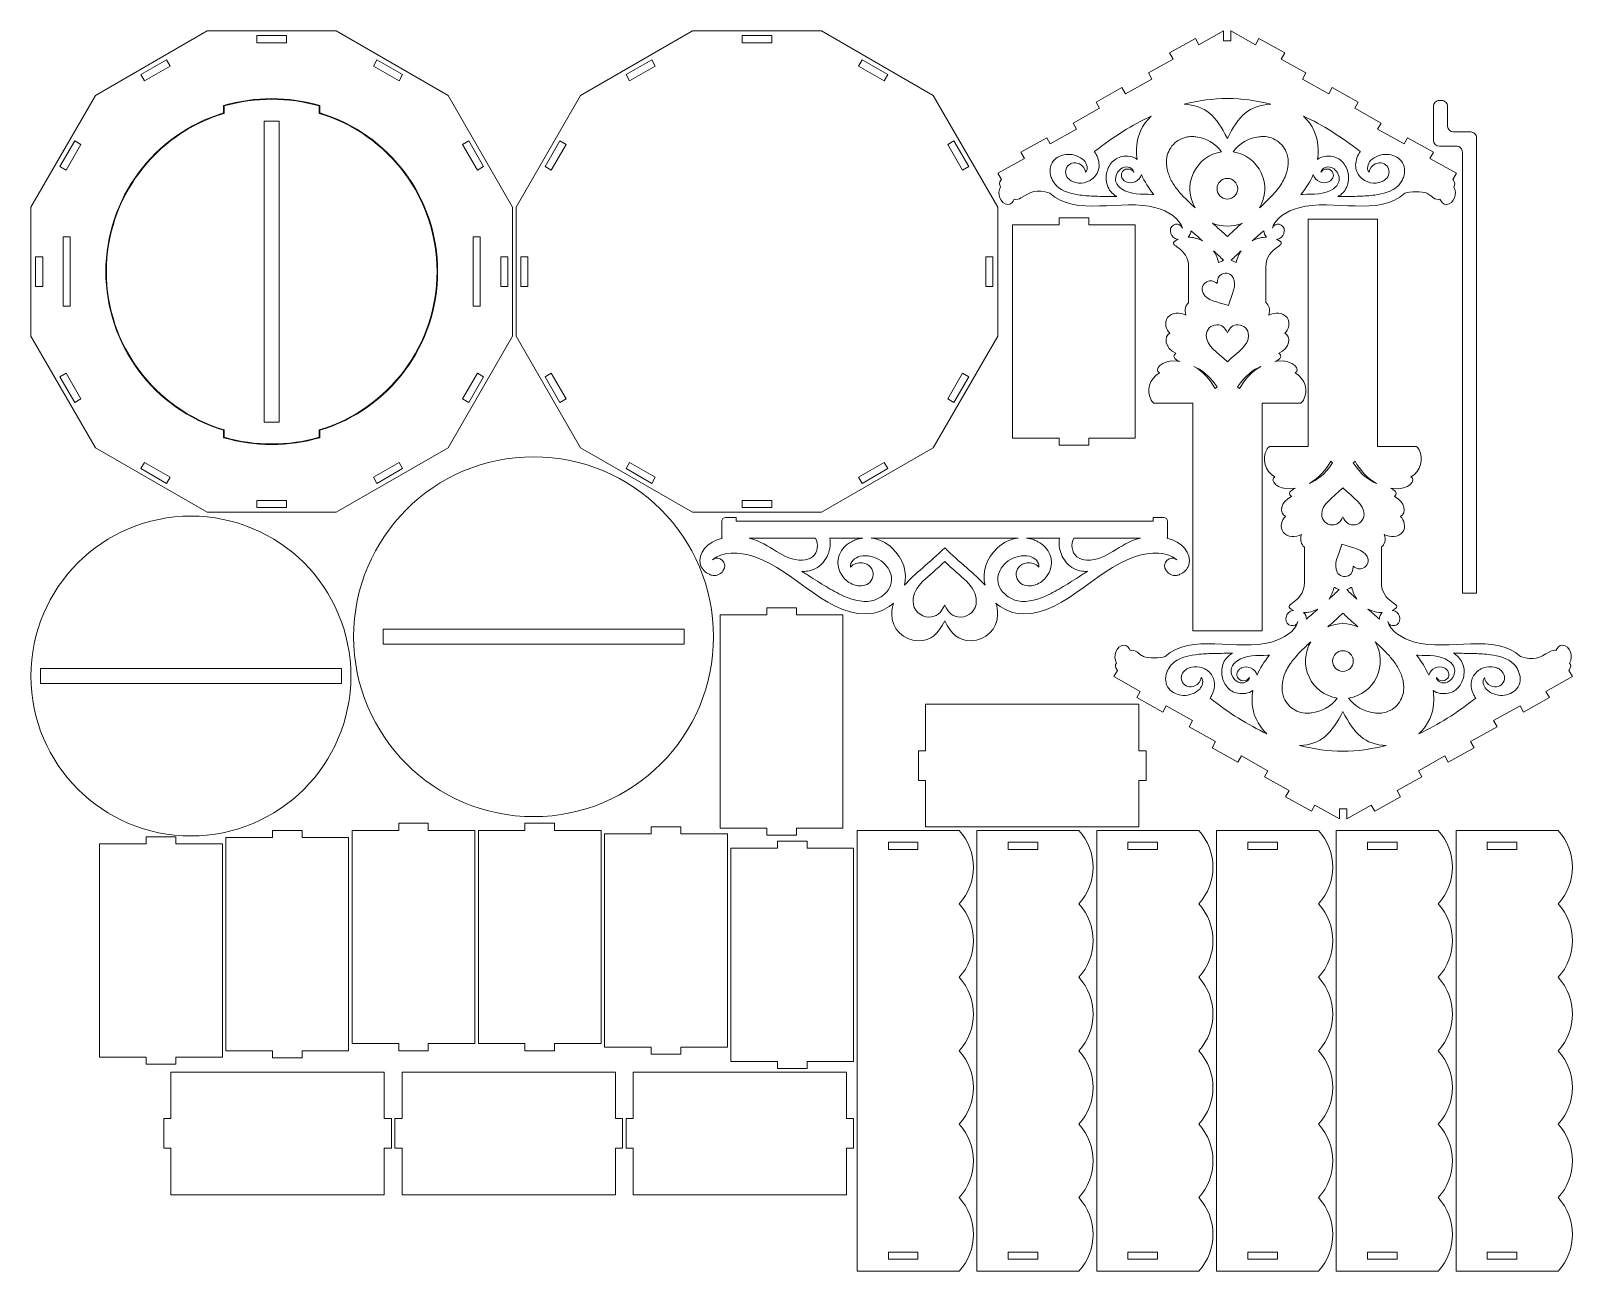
# Model space of a CAD drawing. Header units: millimetres. Extents: x -650 to 654, y -523 to 523.
import ezdxf

# ---------------------------------------------------------------- set-up
doc = ezdxf.new("R2010")
doc.units = ezdxf.units.MM
doc.header["$MEASUREMENT"] = 0
doc.layers.add('Layer 1', color=7, linetype='Continuous')

msp = doc.modelspace()

# ---------------------------------------------------------------- linework, layer by layer
at = {"layer": 'Layer 1', "color": 250, "lineweight": 20}
for points, knots in [([(-501.5879, 523.4829), (-501.5879, 523.4829), (-595.8933, 469.0356), (-595.8933, 469.0356), (-595.8933, 469.0356), (-595.8933, 469.0356), (-650.3406, 374.7302), (-650.3406, 374.7302), (-650.3406, 374.7302), (-650.3406, 374.7302), (-650.3406, 265.8357), (-650.3406, 265.8357), (-650.3406, 265.8357), (-650.3406, 265.8357), (-595.8933, 171.5303), (-595.8933, 171.5303), (-595.8933, 171.5303), (-595.8933, 171.5303), (-501.5879, 117.083), (-501.5879, 117.083), (-501.5879, 117.083), (-501.5879, 117.083), (-392.6934, 117.083), (-392.6934, 117.083), (-392.6934, 117.083), (-392.6934, 117.083), (-298.388, 171.5303), (-298.388, 171.5303), (-298.388, 171.5303), (-298.388, 171.5303), (-243.9407, 265.8357), (-243.9407, 265.8357), (-243.9407, 265.8357), (-243.9407, 265.8357), (-243.9407, 374.7302), (-243.9407, 374.7302), (-243.9407, 374.7302), (-243.9407, 374.7302), (-298.388, 469.0356), (-298.388, 469.0356), (-298.388, 469.0356), (-298.388, 469.0356), (-392.6934, 523.4829), (-392.6934, 523.4829), (-392.6934, 523.4829), (-392.6934, 523.4829), (-501.5879, 523.4829), (-501.5879, 523.4829)], [0, 0, 0, 0, 0.076923077, 0.076923077, 0.076923077, 0.076923077, 0.153846154, 0.153846154, 0.153846154, 0.153846154, 0.230769231, 0.230769231, 0.230769231, 0.230769231, 0.307692308, 0.307692308, 0.307692308, 0.307692308, 0.384615385, 0.384615385, 0.384615385, 0.384615385, 0.461538462, 0.461538462, 0.461538462, 0.461538462, 0.538461538, 0.538461538, 0.538461538, 0.538461538, 0.615384615, 0.615384615, 0.615384615, 0.615384615, 0.692307692, 0.692307692, 0.692307692, 0.692307692, 0.769230769, 0.769230769, 0.769230769, 0.769230769, 0.846153846, 0.846153846, 0.846153846, 0.846153846, 1, 1, 1, 1]), ([(-92.188, 523.4829), (-92.188, 523.4829), (-186.4934, 469.0356), (-186.4934, 469.0356), (-186.4934, 469.0356), (-186.4934, 469.0356), (-240.9407, 374.7302), (-240.9407, 374.7302), (-240.9407, 374.7302), (-240.9407, 374.7302), (-240.9407, 265.8357), (-240.9407, 265.8357), (-240.9407, 265.8357), (-240.9407, 265.8357), (-186.4934, 171.5303), (-186.4934, 171.5303), (-186.4934, 171.5303), (-186.4934, 171.5303), (-92.188, 117.083), (-92.188, 117.083), (-92.188, 117.083), (-92.188, 117.083), (16.7065, 117.083), (16.7065, 117.083), (16.7065, 117.083), (16.7065, 117.083), (111.0119, 171.5303), (111.0119, 171.5303), (111.0119, 171.5303), (111.0119, 171.5303), (165.4592, 265.8357), (165.4592, 265.8357), (165.4592, 265.8357), (165.4592, 265.8357), (165.4592, 374.7302), (165.4592, 374.7302), (165.4592, 374.7302), (165.4592, 374.7302), (111.0119, 469.0356), (111.0119, 469.0356), (111.0119, 469.0356), (111.0119, 469.0356), (16.7065, 523.4829), (16.7065, 523.4829), (16.7065, 523.4829), (16.7065, 523.4829), (-92.188, 523.4829), (-92.188, 523.4829)], [0, 0, 0, 0, 0.076923077, 0.076923077, 0.076923077, 0.076923077, 0.153846154, 0.153846154, 0.153846154, 0.153846154, 0.230769231, 0.230769231, 0.230769231, 0.230769231, 0.307692308, 0.307692308, 0.307692308, 0.307692308, 0.384615385, 0.384615385, 0.384615385, 0.384615385, 0.461538462, 0.461538462, 0.461538462, 0.461538462, 0.538461538, 0.538461538, 0.538461538, 0.538461538, 0.615384615, 0.615384615, 0.615384615, 0.615384615, 0.692307692, 0.692307692, 0.692307692, 0.692307692, 0.769230769, 0.769230769, 0.769230769, 0.769230769, 0.846153846, 0.846153846, 0.846153846, 0.846153846, 1, 1, 1, 1]), ([(388.4842, 17.1584), (388.4842, 17.1584), (388.4842, 209.1584), (388.4842, 209.1584), (388.4842, 209.1584), (388.4842, 209.1584), (421.1475, 209.1584), (421.1475, 209.1584), (421.1475, 209.1584), (422.0961, 209.7531), (422.9066, 210.6356), (423.52, 211.8146), (423.52, 211.8146), (427.5138, 219.4953), (425.361, 229.8191), (416.5866, 234.7898), (416.5866, 234.7898), (421.3876, 236.8261), (415.5346, 246.3345), (401.3185, 244.7233), (401.3185, 244.7233), (400.636, 244.6458), (399.964, 244.5498), (399.3018, 244.438), (399.3018, 244.438), (400.202, 244.79), (401.0404, 245.1675), (401.8069, 245.5999), (401.8069, 245.5999), (404.9465, 247.3696), (405.0232, 249.6195), (402.6509, 251.4179), (402.6509, 251.4179), (412.189, 255.598), (413.036, 265.5495), (407.7653, 268.2795), (407.7653, 268.2795), (410.9475, 271.0244), (412.6898, 277.3089), (409.6319, 281.4079), (409.6319, 281.4079), (406.0895, 286.1463), (399.1873, 286.0187), (394.1568, 283.3764), (394.1568, 283.3764), (395.7412, 288.4791), (394.3782, 291.9969), (391.7342, 294.0787), (391.7342, 294.0787), (391.7342, 294.0787), (391.7342, 324.0011), (391.7342, 324.0011), (391.7342, 324.0011), (391.7342, 342.7274), (413.3892, 341.7601), (400.8224, 347.4928), (400.8224, 347.4928), (401.6795, 347.5675), (402.5251, 347.7886), (403.3193, 348.1696), (403.3193, 348.1696), (405.7992, 349.3591), (407.1278, 351.7453), (407.3132, 354.4347), (407.3132, 354.4347), (407.7704, 361.0638), (398.7678, 362.5708), (397.2018, 356.9975), (397.2018, 356.9975), (399.1285, 364.8961), (409.4502, 371.501), (419.5715, 374.2526), (419.5715, 374.2526), (448.5285, 382.1246), (487.7122, 366.1023), (509.1058, 386.5407), (509.1058, 386.5407), (512.859, 387.7821), (523.9537, 388.1515), (527.6181, 386.4102), (527.6181, 386.4102), (528.7897, 385.8535), (529.8255, 385.1333), (530.8211, 384.3081), (530.8211, 384.3081), (531.5239, 383.7254), (532.3101, 382.9385), (533.075, 382.4692), (533.075, 382.4692), (534.6392, 381.5093), (536.8624, 380.7019), (538.6362, 381.3039), (538.6362, 381.3039), (539.6797, 378.992), (541.433, 376.879), (544.1694, 376.87), (544.1694, 376.87), (547.3618, 376.8595), (549.8401, 379.763), (550.8947, 382.5171), (550.8947, 382.5171), (552.1007, 385.6666), (551.837, 389.0438), (550.2302, 391.9135), (550.2302, 391.9135), (551.7913, 393.3624), (551.0965, 395.8523), (550.0966, 397.4102), (550.0966, 397.4102), (549.9303, 397.6693), (549.7505, 397.9187), (549.5592, 398.1583), (549.5592, 398.1583), (549.5592, 398.1583), (552.4846, 403.3968), (552.4846, 403.3968), (552.4846, 403.3968), (552.4846, 403.3968), (530.1855, 415.8496), (530.1855, 415.8496), (530.1855, 415.8496), (530.1855, 415.8496), (533.1109, 421.0881), (533.1109, 421.0881), (533.1109, 421.0881), (533.1109, 421.0881), (511.2838, 433.2773), (511.2838, 433.2773), (511.2838, 433.2773), (511.2838, 433.2773), (508.3583, 428.0388), (508.3583, 428.0388), (508.3583, 428.0388), (508.3583, 428.0388), (486.0592, 440.4916), (486.0592, 440.4916), (486.0592, 440.4916), (486.0592, 440.4916), (488.9846, 445.7301), (488.9846, 445.7301), (488.9846, 445.7301), (488.9846, 445.7301), (466.6855, 458.1829), (466.6855, 458.1829), (466.6855, 458.1829), (466.6855, 458.1829), (469.6109, 463.4214), (469.6109, 463.4214), (469.6109, 463.4214), (469.6109, 463.4214), (447.7838, 475.6106), (447.7838, 475.6106), (447.7838, 475.6106), (447.7838, 475.6106), (444.8583, 470.3721), (444.8583, 470.3721), (444.8583, 470.3721), (444.8583, 470.3721), (422.5592, 482.8249), (422.5592, 482.8249), (422.5592, 482.8249), (422.5592, 482.8249), (425.4846, 488.0634), (425.4846, 488.0634), (425.4846, 488.0634), (425.4846, 488.0634), (404.6855, 499.6786), (404.6855, 499.6786), (404.6855, 499.6786), (404.6855, 499.6786), (407.6109, 504.9171), (407.6109, 504.9171), (407.6109, 504.9171), (407.6109, 504.9171), (385.7838, 517.1063), (385.7838, 517.1063), (385.7838, 517.1063), (385.7838, 517.1063), (382.8583, 511.8678), (382.8583, 511.8678), (382.8583, 511.8678), (382.8583, 511.8678), (362.0593, 523.4829), (362.0593, 523.4829), (362.0593, 523.4829), (362.0593, 523.4829), (362.0593, 515.1583), (362.0593, 515.1583), (362.0593, 515.1583), (362.0593, 515.1583), (356.0593, 515.1583), (356.0593, 515.1583), (356.0593, 515.1583), (356.0593, 515.1583), (356.0593, 523.4829), (356.0593, 523.4829), (356.0593, 523.4829), (356.0593, 523.4829), (335.2602, 511.8678), (335.2602, 511.8678), (335.2602, 511.8678), (335.2602, 511.8678), (332.3347, 517.1063), (332.3347, 517.1063), (332.3347, 517.1063), (332.3347, 517.1063), (310.5076, 504.9171), (310.5076, 504.9171), (310.5076, 504.9171), (310.5076, 504.9171), (313.433, 499.6786), (313.433, 499.6786), (313.433, 499.6786), (313.433, 499.6786), (292.6339, 488.0634), (292.6339, 488.0634), (292.6339, 488.0634), (292.6339, 488.0634), (295.5593, 482.8249), (295.5593, 482.8249), (295.5593, 482.8249), (295.5593, 482.8249), (273.2602, 470.3721), (273.2602, 470.3721), (273.2602, 470.3721), (273.2602, 470.3721), (270.3347, 475.6106), (270.3347, 475.6106), (270.3347, 475.6106), (270.3347, 475.6106), (248.5076, 463.4214), (248.5076, 463.4214), (248.5076, 463.4214), (248.5076, 463.4214), (251.433, 458.1829), (251.433, 458.1829), (251.433, 458.1829), (251.433, 458.1829), (229.1339, 445.7301), (229.1339, 445.7301), (229.1339, 445.7301), (229.1339, 445.7301), (232.0593, 440.4916), (232.0593, 440.4916), (232.0593, 440.4916), (232.0593, 440.4916), (209.7602, 428.0388), (209.7602, 428.0388), (209.7602, 428.0388), (209.7602, 428.0388), (206.8347, 433.2773), (206.8347, 433.2773), (206.8347, 433.2773), (206.8347, 433.2773), (185.0076, 421.0881), (185.0076, 421.0881), (185.0076, 421.0881), (185.0076, 421.0881), (187.933, 415.8496), (187.933, 415.8496), (187.933, 415.8496), (187.933, 415.8496), (165.6339, 403.3968), (165.6339, 403.3968), (165.6339, 403.3968), (165.6339, 403.3968), (168.5593, 398.1583), (168.5593, 398.1583), (168.5593, 398.1583), (168.3679, 397.9187), (168.1882, 397.6693), (168.0219, 397.4102), (168.0219, 397.4102), (167.0219, 395.8523), (166.3272, 393.3624), (167.8882, 391.9135), (167.8882, 391.9135), (166.2814, 389.0438), (166.0178, 385.6666), (167.2238, 382.5171), (167.2238, 382.5171), (168.2784, 379.763), (170.7567, 376.8595), (173.9491, 376.87), (173.9491, 376.87), (176.6855, 376.879), (178.4388, 378.992), (179.4823, 381.3039), (179.4823, 381.3039), (181.256, 380.7019), (183.4793, 381.5093), (185.0434, 382.4692), (185.0434, 382.4692), (193.2162, 387.4829), (198.0396, 390.2858), (209.3628, 386.5407), (209.3628, 386.5407), (230.7563, 366.1023), (269.94, 382.1246), (298.897, 374.2526), (298.897, 374.2526), (309.0183, 371.501), (319.3401, 364.8961), (321.2668, 356.9975), (321.2668, 356.9975), (319.7008, 362.5708), (310.6982, 361.0638), (311.1554, 354.4347), (311.1554, 354.4347), (311.3408, 351.7453), (312.6694, 349.3591), (315.1492, 348.1696), (315.1492, 348.1696), (315.9434, 347.7886), (316.7891, 347.5675), (317.6462, 347.4928), (317.6462, 347.4928), (305.7469, 342.0646), (324.5299, 342.6435), (326.5593, 326.8229), (326.5593, 326.8229), (326.5593, 326.8229), (326.5593, 293.9372), (326.5593, 293.9372), (326.5593, 293.9372), (324.031, 291.8391), (322.7626, 288.3653), (324.3118, 283.3764), (324.3118, 283.3764), (319.2813, 286.0187), (312.3791, 286.1463), (308.8367, 281.4079), (308.8367, 281.4079), (305.7787, 277.3089), (307.5211, 271.0244), (310.7032, 268.2795), (310.7032, 268.2795), (305.4325, 265.5495), (306.2796, 255.598), (315.8177, 251.4179), (315.8177, 251.4179), (313.4453, 249.6195), (313.522, 247.3696), (316.6617, 245.5999), (316.6617, 245.5999), (317.4281, 245.1675), (318.2665, 244.79), (319.1668, 244.438), (319.1668, 244.438), (318.5045, 244.5498), (317.8326, 244.6458), (317.1501, 244.7233), (317.1501, 244.7233), (302.9339, 246.3345), (297.0809, 236.8261), (301.882, 234.7898), (301.882, 234.7898), (293.1076, 229.8191), (290.9548, 219.4953), (294.9485, 211.8146), (294.9485, 211.8146), (295.562, 210.6356), (296.3724, 209.7531), (297.321, 209.1584), (297.321, 209.1584), (297.321, 209.1584), (329.9843, 209.1584), (329.9843, 209.1584), (329.9843, 209.1584), (329.9843, 209.1584), (329.9843, 17.1584), (329.9843, 17.1584), (329.9843, 17.1584), (329.9843, 17.1584), (388.4842, 17.1584), (388.4842, 17.1584)], [0, 0, 0, 0, 0.010526316, 0.010526316, 0.010526316, 0.010526316, 0.021052632, 0.021052632, 0.021052632, 0.021052632, 0.031578947, 0.031578947, 0.031578947, 0.031578947, 0.042105263, 0.042105263, 0.042105263, 0.042105263, 0.052631579, 0.052631579, 0.052631579, 0.052631579, 0.063157895, 0.063157895, 0.063157895, 0.063157895, 0.073684211, 0.073684211, 0.073684211, 0.073684211, 0.084210526, 0.084210526, 0.084210526, 0.084210526, 0.094736842, 0.094736842, 0.094736842, 0.094736842, 0.105263158, 0.105263158, 0.105263158, 0.105263158, 0.115789474, 0.115789474, 0.115789474, 0.115789474, 0.126315789, 0.126315789, 0.126315789, 0.126315789, 0.136842105, 0.136842105, 0.136842105, 0.136842105, 0.147368421, 0.147368421, 0.147368421, 0.147368421, 0.157894737, 0.157894737, 0.157894737, 0.157894737, 0.168421053, 0.168421053, 0.168421053, 0.168421053, 0.178947368, 0.178947368, 0.178947368, 0.178947368, 0.189473684, 0.189473684, 0.189473684, 0.189473684, 0.2, 0.2, 0.2, 0.2, 0.210526316, 0.210526316, 0.210526316, 0.210526316, 0.221052632, 0.221052632, 0.221052632, 0.221052632, 0.231578947, 0.231578947, 0.231578947, 0.231578947, 0.242105263, 0.242105263, 0.242105263, 0.242105263, 0.252631579, 0.252631579, 0.252631579, 0.252631579, 0.263157895, 0.263157895, 0.263157895, 0.263157895, 0.273684211, 0.273684211, 0.273684211, 0.273684211, 0.284210526, 0.284210526, 0.284210526, 0.284210526, 0.294736842, 0.294736842, 0.294736842, 0.294736842, 0.305263158, 0.305263158, 0.305263158, 0.305263158, 0.315789474, 0.315789474, 0.315789474, 0.315789474, 0.326315789, 0.326315789, 0.326315789, 0.326315789, 0.336842105, 0.336842105, 0.336842105, 0.336842105, 0.347368421, 0.347368421, 0.347368421, 0.347368421, 0.357894737, 0.357894737, 0.357894737, 0.357894737, 0.368421053, 0.368421053, 0.368421053, 0.368421053, 0.378947368, 0.378947368, 0.378947368, 0.378947368, 0.389473684, 0.389473684, 0.389473684, 0.389473684, 0.4, 0.4, 0.4, 0.4, 0.410526316, 0.410526316, 0.410526316, 0.410526316, 0.421052632, 0.421052632, 0.421052632, 0.421052632, 0.431578947, 0.431578947, 0.431578947, 0.431578947, 0.442105263, 0.442105263, 0.442105263, 0.442105263, 0.452631579, 0.452631579, 0.452631579, 0.452631579, 0.463157895, 0.463157895, 0.463157895, 0.463157895, 0.473684211, 0.473684211, 0.473684211, 0.473684211, 0.484210526, 0.484210526, 0.484210526, 0.484210526, 0.494736842, 0.494736842, 0.494736842, 0.494736842, 0.505263158, 0.505263158, 0.505263158, 0.505263158, 0.515789474, 0.515789474, 0.515789474, 0.515789474, 0.526315789, 0.526315789, 0.526315789, 0.526315789, 0.536842105, 0.536842105, 0.536842105, 0.536842105, 0.547368421, 0.547368421, 0.547368421, 0.547368421, 0.557894737, 0.557894737, 0.557894737, 0.557894737, 0.568421053, 0.568421053, 0.568421053, 0.568421053, 0.578947368, 0.578947368, 0.578947368, 0.578947368, 0.589473684, 0.589473684, 0.589473684, 0.589473684, 0.6, 0.6, 0.6, 0.6, 0.610526316, 0.610526316, 0.610526316, 0.610526316, 0.621052632, 0.621052632, 0.621052632, 0.621052632, 0.631578947, 0.631578947, 0.631578947, 0.631578947, 0.642105263, 0.642105263, 0.642105263, 0.642105263, 0.652631579, 0.652631579, 0.652631579, 0.652631579, 0.663157895, 0.663157895, 0.663157895, 0.663157895, 0.673684211, 0.673684211, 0.673684211, 0.673684211, 0.684210526, 0.684210526, 0.684210526, 0.684210526, 0.694736842, 0.694736842, 0.694736842, 0.694736842, 0.705263158, 0.705263158, 0.705263158, 0.705263158, 0.715789474, 0.715789474, 0.715789474, 0.715789474, 0.726315789, 0.726315789, 0.726315789, 0.726315789, 0.736842105, 0.736842105, 0.736842105, 0.736842105, 0.747368421, 0.747368421, 0.747368421, 0.747368421, 0.757894737, 0.757894737, 0.757894737, 0.757894737, 0.768421053, 0.768421053, 0.768421053, 0.768421053, 0.778947368, 0.778947368, 0.778947368, 0.778947368, 0.789473684, 0.789473684, 0.789473684, 0.789473684, 0.8, 0.8, 0.8, 0.8, 0.810526316, 0.810526316, 0.810526316, 0.810526316, 0.821052632, 0.821052632, 0.821052632, 0.821052632, 0.831578947, 0.831578947, 0.831578947, 0.831578947, 0.842105263, 0.842105263, 0.842105263, 0.842105263, 0.852631579, 0.852631579, 0.852631579, 0.852631579, 0.863157895, 0.863157895, 0.863157895, 0.863157895, 0.873684211, 0.873684211, 0.873684211, 0.873684211, 0.884210526, 0.884210526, 0.884210526, 0.884210526, 0.894736842, 0.894736842, 0.894736842, 0.894736842, 0.905263158, 0.905263158, 0.905263158, 0.905263158, 0.915789474, 0.915789474, 0.915789474, 0.915789474, 0.926315789, 0.926315789, 0.926315789, 0.926315789, 0.936842105, 0.936842105, 0.936842105, 0.936842105, 0.947368421, 0.947368421, 0.947368421, 0.947368421, 0.957894737, 0.957894737, 0.957894737, 0.957894737, 0.968421053, 0.968421053, 0.968421053, 0.968421053, 0.978947368, 0.978947368, 0.978947368, 0.978947368, 1, 1, 1, 1]), ([(-434.6407, 513.4829), (-434.6407, 513.4829), (-459.6406, 513.4829), (-459.6406, 513.4829), (-459.6406, 513.4829), (-459.6406, 513.4829), (-459.6406, 519.4829), (-459.6406, 519.4829), (-459.6406, 519.4829), (-459.6406, 519.4829), (-434.6407, 519.4829), (-434.6407, 519.4829), (-434.6407, 519.4829), (-434.6407, 519.4829), (-434.6407, 513.4829), (-434.6407, 513.4829)], [0, 0, 0, 0, 0.2, 0.2, 0.2, 0.2, 0.4, 0.4, 0.4, 0.4, 0.6, 0.6, 0.6, 0.6, 1, 1, 1, 1]), ([(-25.2408, 513.4829), (-25.2408, 513.4829), (-50.2407, 513.4829), (-50.2407, 513.4829), (-50.2407, 513.4829), (-50.2407, 513.4829), (-50.2407, 519.4829), (-50.2407, 519.4829), (-50.2407, 519.4829), (-50.2407, 519.4829), (-25.2408, 519.4829), (-25.2408, 519.4829), (-25.2408, 519.4829), (-25.2408, 519.4829), (-25.2408, 513.4829), (-25.2408, 513.4829)], [0, 0, 0, 0, 0.2, 0.2, 0.2, 0.2, 0.4, 0.4, 0.4, 0.4, 0.6, 0.6, 0.6, 0.6, 1, 1, 1, 1]), ([(-532.9153, 493.849), (-532.9153, 493.849), (-554.5659, 481.349), (-554.5659, 481.349), (-554.5659, 481.349), (-554.5659, 481.349), (-557.5659, 486.5452), (-557.5659, 486.5452), (-557.5659, 486.5452), (-557.5659, 486.5452), (-535.9153, 499.0452), (-535.9153, 499.0452), (-535.9153, 499.0452), (-535.9153, 499.0452), (-532.9153, 493.849), (-532.9153, 493.849)], [0, 0, 0, 0, 0.2, 0.2, 0.2, 0.2, 0.4, 0.4, 0.4, 0.4, 0.6, 0.6, 0.6, 0.6, 1, 1, 1, 1]), ([(-339.7154, 481.349), (-339.7154, 481.349), (-361.366, 493.849), (-361.366, 493.849), (-361.366, 493.849), (-361.366, 493.849), (-358.366, 499.0452), (-358.366, 499.0452), (-358.366, 499.0452), (-358.366, 499.0452), (-336.7154, 486.5452), (-336.7154, 486.5452), (-336.7154, 486.5452), (-336.7154, 486.5452), (-339.7154, 481.349), (-339.7154, 481.349)], [0, 0, 0, 0, 0.2, 0.2, 0.2, 0.2, 0.4, 0.4, 0.4, 0.4, 0.6, 0.6, 0.6, 0.6, 1, 1, 1, 1]), ([(-123.5154, 493.849), (-123.5154, 493.849), (-145.166, 481.349), (-145.166, 481.349), (-145.166, 481.349), (-145.166, 481.349), (-148.166, 486.5452), (-148.166, 486.5452), (-148.166, 486.5452), (-148.166, 486.5452), (-126.5154, 499.0452), (-126.5154, 499.0452), (-126.5154, 499.0452), (-126.5154, 499.0452), (-123.5154, 493.849), (-123.5154, 493.849)], [0, 0, 0, 0, 0.2, 0.2, 0.2, 0.2, 0.4, 0.4, 0.4, 0.4, 0.6, 0.6, 0.6, 0.6, 1, 1, 1, 1]), ([(69.6845, 481.349), (69.6845, 481.349), (48.0339, 493.849), (48.0339, 493.849), (48.0339, 493.849), (48.0339, 493.849), (51.0339, 499.0452), (51.0339, 499.0452), (51.0339, 499.0452), (51.0339, 499.0452), (72.6845, 486.5452), (72.6845, 486.5452), (72.6845, 486.5452), (72.6845, 486.5452), (69.6845, 481.349), (69.6845, 481.349)], [0, 0, 0, 0, 0.2, 0.2, 0.2, 0.2, 0.4, 0.4, 0.4, 0.4, 0.6, 0.6, 0.6, 0.6, 1, 1, 1, 1]), ([(-406.4828, 460.5075), (-406.4828, 460.5075), (-406.4821, 454.2489), (-406.4821, 454.2489), (-406.4821, 454.2489), (-347.4804, 436.3419), (-307.1405, 381.9418), (-307.1407, 320.2825), (-307.1407, 320.2825), (-307.1409, 258.6234), (-347.481, 204.2235), (-406.4828, 186.3168), (-406.4828, 186.3168), (-406.4828, 186.3168), (-406.4828, 180.0584), (-406.4828, 180.0584), (-406.4828, 180.0584), (-433.0411, 172.3579), (-461.2402, 172.3579), (-487.7985, 180.0584), (-487.7985, 180.0584), (-487.7985, 180.0584), (-487.7985, 186.3168), (-487.7985, 186.3168), (-487.7985, 186.3168), (-546.8004, 204.2235), (-587.1406, 258.6236), (-587.1406, 320.2829), (-587.1406, 320.2829), (-587.1406, 381.9423), (-546.8004, 436.3424), (-487.7985, 454.2491), (-487.7985, 454.2491), (-487.7985, 454.2491), (-487.7985, 460.5075), (-487.7985, 460.5075), (-487.7985, 460.5075), (-461.2402, 468.208), (-433.0411, 468.208), (-406.4828, 460.5075)], [0, 0, 0, 0, 0.090909091, 0.090909091, 0.090909091, 0.090909091, 0.181818182, 0.181818182, 0.181818182, 0.181818182, 0.272727273, 0.272727273, 0.272727273, 0.272727273, 0.363636364, 0.363636364, 0.363636364, 0.363636364, 0.454545455, 0.454545455, 0.454545455, 0.454545455, 0.545454545, 0.545454545, 0.545454545, 0.545454545, 0.636363636, 0.636363636, 0.636363636, 0.636363636, 0.727272727, 0.727272727, 0.727272727, 0.727272727, 0.818181818, 0.818181818, 0.818181818, 0.818181818, 1, 1, 1, 1]), ([(-406.9829, 186.6881), (-348.0134, 204.414), (-307.641, 258.7066), (-307.6408, 320.2826), (-307.6408, 320.2826), (-307.6406, 381.8586), (-348.0128, 436.1513), (-406.9829, 453.8778), (-406.9829, 453.8778), (-406.9829, 453.8778), (-406.9829, 460.1314), (-406.9829, 460.1314), (-406.9829, 460.1314), (-433.2246, 467.6667), (-461.0569, 467.6667), (-487.2986, 460.1314), (-487.2986, 460.1314), (-487.2986, 460.1314), (-487.2986, 453.8778), (-487.2986, 453.8778), (-487.2986, 453.8778), (-546.2682, 436.1518), (-586.6407, 381.8591), (-586.6407, 320.283), (-586.6407, 320.283), (-586.6407, 258.7068), (-546.2682, 204.4141), (-487.2986, 186.6881), (-487.2986, 186.6881), (-487.2986, 186.6881), (-487.2986, 180.4345), (-487.2986, 180.4345), (-487.2986, 180.4345), (-461.0569, 172.8992), (-433.2246, 172.8992), (-406.9829, 180.4345), (-406.9829, 180.4345), (-406.9829, 180.4345), (-406.9829, 186.6881), (-406.9829, 186.6881)], [0, 0, 0, 0, 0.090909091, 0.090909091, 0.090909091, 0.090909091, 0.181818182, 0.181818182, 0.181818182, 0.181818182, 0.272727273, 0.272727273, 0.272727273, 0.272727273, 0.363636364, 0.363636364, 0.363636364, 0.363636364, 0.454545455, 0.454545455, 0.454545455, 0.454545455, 0.545454545, 0.545454545, 0.545454545, 0.545454545, 0.636363636, 0.636363636, 0.636363636, 0.636363636, 0.727272727, 0.727272727, 0.727272727, 0.727272727, 0.818181818, 0.818181818, 0.818181818, 0.818181818, 1, 1, 1, 1]), ([(359.2343, 432.7939), (349.9476, 451.367), (340.6612, 460.9455), (322.6626, 461.5291), (322.6626, 461.5291), (334.8736, 464.7509), (347.0642, 466.3881), (359.2343, 466.4409), (359.2343, 466.4409), (371.4044, 466.3881), (383.5949, 464.7509), (395.806, 461.5291), (395.806, 461.5291), (377.8073, 460.9455), (368.521, 451.367), (359.2343, 432.7939)], [0, 0, 0, 0, 0.2, 0.2, 0.2, 0.2, 0.4, 0.4, 0.4, 0.4, 0.6, 0.6, 0.6, 0.6, 1, 1, 1, 1]), ([(568.1013, 436.7149), (567.1637, 437.6525), (565.8918, 438.1793), (564.5657, 438.1793), (564.5657, 438.1793), (564.5657, 438.1793), (550.1118, 438.1793), (550.1118, 438.1793), (550.1118, 438.1793), (547.3504, 438.1793), (545.1119, 440.4179), (545.1119, 443.1793), (545.1119, 443.1793), (545.1119, 443.1793), (545.1119, 459.8381), (545.1119, 459.8381), (545.1119, 459.8381), (545.1119, 461.1642), (544.5851, 462.436), (543.6474, 463.3737), (543.6474, 463.3737), (542.7097, 464.3113), (541.4379, 464.8381), (540.1119, 464.8381), (540.1119, 464.8381), (540.1119, 464.8381), (538.1119, 464.8381), (538.1119, 464.8381), (538.1119, 464.8381), (536.7858, 464.8381), (535.514, 464.3113), (534.5763, 463.3737), (534.5763, 463.3737), (533.6387, 462.436), (533.1119, 461.1642), (533.1119, 459.8381), (533.1119, 459.8381), (533.1119, 459.8381), (533.1119, 431.1793), (533.1119, 431.1793), (533.1119, 431.1793), (533.1119, 428.4179), (535.3504, 426.1793), (538.1119, 426.1793), (538.1119, 426.1793), (538.1119, 426.1793), (552.5657, 426.1793), (552.5657, 426.1793), (552.5657, 426.1793), (553.8918, 426.1793), (555.1636, 425.6525), (556.1013, 424.7149), (556.1013, 424.7149), (557.0389, 423.7772), (557.5657, 422.5054), (557.5657, 421.1793), (557.5657, 421.1793), (557.5657, 421.1793), (557.5657, 48.8313), (557.5657, 48.8313), (557.5657, 48.8313), (557.5657, 48.8313), (569.5657, 48.8313), (569.5657, 48.8313), (569.5657, 48.8313), (569.5657, 48.8313), (569.5657, 433.1793), (569.5657, 433.1793), (569.5657, 433.1793), (569.5657, 434.5047), (569.0389, 435.7773), (568.1013, 436.7149)], [0, 0, 0, 0, 0.052631579, 0.052631579, 0.052631579, 0.052631579, 0.105263158, 0.105263158, 0.105263158, 0.105263158, 0.157894737, 0.157894737, 0.157894737, 0.157894737, 0.210526316, 0.210526316, 0.210526316, 0.210526316, 0.263157895, 0.263157895, 0.263157895, 0.263157895, 0.315789474, 0.315789474, 0.315789474, 0.315789474, 0.368421053, 0.368421053, 0.368421053, 0.368421053, 0.421052632, 0.421052632, 0.421052632, 0.421052632, 0.473684211, 0.473684211, 0.473684211, 0.473684211, 0.526315789, 0.526315789, 0.526315789, 0.526315789, 0.578947368, 0.578947368, 0.578947368, 0.578947368, 0.631578947, 0.631578947, 0.631578947, 0.631578947, 0.684210526, 0.684210526, 0.684210526, 0.684210526, 0.736842105, 0.736842105, 0.736842105, 0.736842105, 0.789473684, 0.789473684, 0.789473684, 0.789473684, 0.842105263, 0.842105263, 0.842105263, 0.842105263, 0.894736842, 0.894736842, 0.894736842, 0.894736842, 1, 1, 1, 1]), ([(-440.7908, 447.2829), (-440.7908, 447.2829), (-440.7908, 193.283), (-440.7908, 193.283), (-440.7908, 193.283), (-440.7908, 193.283), (-453.4907, 193.283), (-453.4907, 193.283), (-453.4907, 193.283), (-453.4907, 193.283), (-453.4907, 447.2829), (-453.4907, 447.2829), (-453.4907, 447.2829), (-453.4907, 447.2829), (-440.7908, 447.2829), (-440.7908, 447.2829)], [0, 0, 0, 0, 0.2, 0.2, 0.2, 0.2, 0.4, 0.4, 0.4, 0.4, 0.6, 0.6, 0.6, 0.6, 1, 1, 1, 1]), ([(262.2301, 383.7041), (257.4853, 383.7513), (252.7375, 383.7687), (247.9947, 383.9237), (247.9947, 383.9237), (243.5836, 384.0677), (239.141, 384.3244), (234.7659, 384.9221), (234.7659, 384.9221), (227.9446, 385.8539), (220.1533, 387.7624), (215.1049, 392.7613), (215.1049, 392.7613), (214.1015, 393.7548), (213.2388, 394.8369), (212.5082, 396.002), (212.5082, 396.002), (211.757, 397.2), (211.1452, 398.486), (210.6634, 399.8537), (210.6634, 399.8537), (209.0008, 404.5738), (209.1357, 409.5667), (212.3868, 413.5739), (212.3868, 413.5739), (215.3055, 417.1712), (219.9823, 419.0369), (224.5323, 419.2374), (224.5323, 419.2374), (229.6721, 419.4637), (234.7221, 417.597), (238.3793, 413.9561), (238.3793, 413.9561), (240.6018, 411.7435), (242.2356, 406.5286), (239.645, 404.2711), (239.645, 404.2711), (239.3185, 407.2505), (237.2189, 409.8817), (234.4131, 411.1343), (234.4131, 411.1343), (232.4314, 412.0191), (230.2426, 412.3398), (228.1402, 411.6943), (228.1402, 411.6943), (226.3575, 411.1468), (224.8627, 409.9602), (223.9044, 408.3631), (223.9044, 408.3631), (221.8377, 404.919), (222.7694, 400.8079), (225.7586, 398.2399), (225.7586, 398.2399), (226.8651, 397.2893), (228.1067, 396.5412), (229.4432, 396.002), (229.4432, 396.002), (230.0662, 395.7505), (230.7099, 395.5445), (231.3701, 395.3845), (231.3701, 395.3845), (234.4289, 394.6431), (237.6874, 394.9207), (240.6396, 396.002), (240.6396, 396.002), (241.6163, 396.3596), (242.5593, 396.8052), (243.4506, 397.3309), (243.4506, 397.3309), (244.2289, 397.79), (244.9704, 398.3115), (245.6635, 398.8915), (245.6635, 398.8915), (248.2681, 401.0713), (250.0786, 403.982), (250.7302, 407.3287), (250.7302, 407.3287), (251.5166, 411.368), (250.4993, 415.4371), (248.6176, 419.0286), (248.6176, 419.0286), (248.1506, 419.9199), (247.6469, 420.771), (247.11, 421.5814), (247.11, 421.5814), (263.1351, 434.2703), (279.1256, 444.2674), (295.0809, 451.5727), (295.0809, 451.5727), (287.3724, 444.5562), (282.5316, 434.4431), (282.5316, 423.2061), (282.5316, 423.2061), (282.5316, 420.3823), (282.7396, 417.6592), (283.1401, 415.0219), (283.1401, 415.0219), (279.7229, 417.8707), (274.8921, 418.1597), (270.5435, 417.466), (270.5435, 417.466), (268.6684, 417.1669), (266.8954, 416.4923), (265.2854, 415.4878), (265.2854, 415.4878), (262.1611, 413.5386), (259.8507, 410.4846), (258.4726, 407.0989), (258.4726, 407.0989), (257.0559, 403.6183), (256.5864, 399.7106), (257.226, 396.0003), (257.226, 396.0003), (257.9104, 392.034), (259.821, 388.4977), (262.8588, 385.8422), (262.8588, 385.8422), (263.8248, 384.9977), (264.8655, 384.2744), (265.9618, 383.6591), (265.9618, 383.6591), (264.7177, 383.6778), (263.4737, 383.6917), (262.2301, 383.7041)], [0, 0, 0, 0, 0.03125, 0.03125, 0.03125, 0.03125, 0.0625, 0.0625, 0.0625, 0.0625, 0.09375, 0.09375, 0.09375, 0.09375, 0.125, 0.125, 0.125, 0.125, 0.15625, 0.15625, 0.15625, 0.15625, 0.1875, 0.1875, 0.1875, 0.1875, 0.21875, 0.21875, 0.21875, 0.21875, 0.25, 0.25, 0.25, 0.25, 0.28125, 0.28125, 0.28125, 0.28125, 0.3125, 0.3125, 0.3125, 0.3125, 0.34375, 0.34375, 0.34375, 0.34375, 0.375, 0.375, 0.375, 0.375, 0.40625, 0.40625, 0.40625, 0.40625, 0.4375, 0.4375, 0.4375, 0.4375, 0.46875, 0.46875, 0.46875, 0.46875, 0.5, 0.5, 0.5, 0.5, 0.53125, 0.53125, 0.53125, 0.53125, 0.5625, 0.5625, 0.5625, 0.5625, 0.59375, 0.59375, 0.59375, 0.59375, 0.625, 0.625, 0.625, 0.625, 0.65625, 0.65625, 0.65625, 0.65625, 0.6875, 0.6875, 0.6875, 0.6875, 0.71875, 0.71875, 0.71875, 0.71875, 0.75, 0.75, 0.75, 0.75, 0.78125, 0.78125, 0.78125, 0.78125, 0.8125, 0.8125, 0.8125, 0.8125, 0.84375, 0.84375, 0.84375, 0.84375, 0.875, 0.875, 0.875, 0.875, 0.90625, 0.90625, 0.90625, 0.90625, 0.9375, 0.9375, 0.9375, 0.9375, 1, 1, 1, 1]), ([(505.9603, 396.002), (505.2297, 394.8369), (504.367, 393.7548), (503.3637, 392.7613), (503.3637, 392.7613), (498.3153, 387.7624), (490.524, 385.8539), (483.7026, 384.9221), (483.7026, 384.9221), (479.3276, 384.3244), (474.885, 384.0677), (470.4738, 383.9237), (470.4738, 383.9237), (465.731, 383.7687), (460.9833, 383.7513), (456.2384, 383.7041), (456.2384, 383.7041), (454.9948, 383.6917), (453.7509, 383.6778), (452.5068, 383.6591), (452.5068, 383.6591), (453.6031, 384.2744), (454.6437, 384.9977), (455.6097, 385.8422), (455.6097, 385.8422), (458.6476, 388.4977), (460.5582, 392.034), (461.2425, 396.0003), (461.2425, 396.0003), (461.8821, 399.7106), (461.4127, 403.6183), (459.9959, 407.0989), (459.9959, 407.0989), (458.6178, 410.4846), (456.3075, 413.5386), (453.1832, 415.4878), (453.1832, 415.4878), (451.5731, 416.4923), (449.8002, 417.1669), (447.9251, 417.466), (447.9251, 417.466), (443.5764, 418.1597), (438.7456, 417.8707), (435.3284, 415.0219), (435.3284, 415.0219), (435.729, 417.6592), (435.937, 420.3823), (435.937, 423.2061), (435.937, 423.2061), (435.937, 434.4431), (431.0962, 444.5562), (423.3877, 451.5727), (423.3877, 451.5727), (439.343, 444.2674), (455.3335, 434.2703), (471.3586, 421.5814), (471.3586, 421.5814), (470.8217, 420.771), (470.3179, 419.9199), (469.851, 419.0286), (469.851, 419.0286), (467.9692, 415.4371), (466.952, 411.368), (467.7384, 407.3287), (467.7384, 407.3287), (468.3899, 403.982), (470.2004, 401.0713), (472.8051, 398.8915), (472.8051, 398.8915), (473.4981, 398.3115), (474.2397, 397.79), (475.018, 397.3309), (475.018, 397.3309), (475.9092, 396.8052), (476.8523, 396.3596), (477.829, 396.002), (477.829, 396.002), (480.7811, 394.9207), (484.0397, 394.6431), (487.0985, 395.3845), (487.0985, 395.3845), (487.7586, 395.5445), (488.4024, 395.7505), (489.0253, 396.002), (489.0253, 396.002), (490.3619, 396.5412), (491.6035, 397.2893), (492.7099, 398.2399), (492.7099, 398.2399), (495.6992, 400.8079), (496.6309, 404.919), (494.5641, 408.3631), (494.5641, 408.3631), (493.6059, 409.9602), (492.111, 411.1468), (490.3283, 411.6943), (490.3283, 411.6943), (488.226, 412.3398), (486.0372, 412.0191), (484.0554, 411.1343), (484.0554, 411.1343), (481.2497, 409.8817), (479.15, 407.2505), (478.8236, 404.2711), (478.8236, 404.2711), (476.2329, 406.5286), (477.8668, 411.7435), (480.0893, 413.9561), (480.0893, 413.9561), (483.7464, 417.597), (488.7964, 419.4637), (493.9362, 419.2374), (493.9362, 419.2374), (498.4862, 419.0369), (503.1631, 417.1712), (506.0817, 413.5739), (506.0817, 413.5739), (509.3329, 409.5667), (509.4677, 404.5738), (507.8051, 399.8537), (507.8051, 399.8537), (507.3234, 398.486), (506.7116, 397.2), (505.9603, 396.002)], [0, 0, 0, 0, 0.03125, 0.03125, 0.03125, 0.03125, 0.0625, 0.0625, 0.0625, 0.0625, 0.09375, 0.09375, 0.09375, 0.09375, 0.125, 0.125, 0.125, 0.125, 0.15625, 0.15625, 0.15625, 0.15625, 0.1875, 0.1875, 0.1875, 0.1875, 0.21875, 0.21875, 0.21875, 0.21875, 0.25, 0.25, 0.25, 0.25, 0.28125, 0.28125, 0.28125, 0.28125, 0.3125, 0.3125, 0.3125, 0.3125, 0.34375, 0.34375, 0.34375, 0.34375, 0.375, 0.375, 0.375, 0.375, 0.40625, 0.40625, 0.40625, 0.40625, 0.4375, 0.4375, 0.4375, 0.4375, 0.46875, 0.46875, 0.46875, 0.46875, 0.5, 0.5, 0.5, 0.5, 0.53125, 0.53125, 0.53125, 0.53125, 0.5625, 0.5625, 0.5625, 0.5625, 0.59375, 0.59375, 0.59375, 0.59375, 0.625, 0.625, 0.625, 0.625, 0.65625, 0.65625, 0.65625, 0.65625, 0.6875, 0.6875, 0.6875, 0.6875, 0.71875, 0.71875, 0.71875, 0.71875, 0.75, 0.75, 0.75, 0.75, 0.78125, 0.78125, 0.78125, 0.78125, 0.8125, 0.8125, 0.8125, 0.8125, 0.84375, 0.84375, 0.84375, 0.84375, 0.875, 0.875, 0.875, 0.875, 0.90625, 0.90625, 0.90625, 0.90625, 0.9375, 0.9375, 0.9375, 0.9375, 1, 1, 1, 1]), ([(-608.2067, 427.7082), (-608.2067, 427.7082), (-620.7067, 406.0576), (-620.7067, 406.0576), (-620.7067, 406.0576), (-620.7067, 406.0576), (-625.9029, 409.0576), (-625.9029, 409.0576), (-625.9029, 409.0576), (-625.9029, 409.0576), (-613.4029, 430.7082), (-613.4029, 430.7082), (-613.4029, 430.7082), (-613.4029, 430.7082), (-608.2067, 427.7082), (-608.2067, 427.7082)], [0, 0, 0, 0, 0.2, 0.2, 0.2, 0.2, 0.4, 0.4, 0.4, 0.4, 0.6, 0.6, 0.6, 0.6, 1, 1, 1, 1]), ([(-273.5746, 406.0576), (-273.5746, 406.0576), (-286.0746, 427.7082), (-286.0746, 427.7082), (-286.0746, 427.7082), (-286.0746, 427.7082), (-280.8784, 430.7082), (-280.8784, 430.7082), (-280.8784, 430.7082), (-280.8784, 430.7082), (-268.3784, 409.0576), (-268.3784, 409.0576), (-268.3784, 409.0576), (-268.3784, 409.0576), (-273.5746, 406.0576), (-273.5746, 406.0576)], [0, 0, 0, 0, 0.2, 0.2, 0.2, 0.2, 0.4, 0.4, 0.4, 0.4, 0.6, 0.6, 0.6, 0.6, 1, 1, 1, 1]), ([(-198.8068, 427.7082), (-198.8068, 427.7082), (-211.3068, 406.0576), (-211.3068, 406.0576), (-211.3068, 406.0576), (-211.3068, 406.0576), (-216.503, 409.0576), (-216.503, 409.0576), (-216.503, 409.0576), (-216.503, 409.0576), (-204.003, 430.7082), (-204.003, 430.7082), (-204.003, 430.7082), (-204.003, 430.7082), (-198.8068, 427.7082), (-198.8068, 427.7082)], [0, 0, 0, 0, 0.2, 0.2, 0.2, 0.2, 0.4, 0.4, 0.4, 0.4, 0.6, 0.6, 0.6, 0.6, 1, 1, 1, 1]), ([(135.8253, 406.0576), (135.8253, 406.0576), (123.3253, 427.7082), (123.3253, 427.7082), (123.3253, 427.7082), (123.3253, 427.7082), (128.5215, 430.7082), (128.5215, 430.7082), (128.5215, 430.7082), (128.5215, 430.7082), (141.0215, 409.0576), (141.0215, 409.0576), (141.0215, 409.0576), (141.0215, 409.0576), (135.8253, 406.0576), (135.8253, 406.0576)], [0, 0, 0, 0, 0.2, 0.2, 0.2, 0.2, 0.4, 0.4, 0.4, 0.4, 0.6, 0.6, 0.6, 0.6, 1, 1, 1, 1]), ([(329.3217, 376.5993), (327.34, 378.4435), (325.3887, 380.3221), (323.4984, 382.2599), (323.4984, 382.2599), (321.146, 384.6714), (318.8802, 387.1792), (316.8136, 389.8396), (316.8136, 389.8396), (314.7403, 392.5083), (312.8536, 395.3561), (311.3696, 398.3923), (311.3696, 398.3923), (309.8758, 401.4484), (308.7945, 404.7567), (308.2854, 408.12), (308.2854, 408.12), (308.032, 409.7938), (307.9116, 411.4921), (307.9116, 413.185), (307.9116, 413.185), (307.9116, 415.5407), (308.3099, 417.93), (309.0881, 420.1534), (309.0881, 420.1534), (309.8666, 422.3775), (311.0431, 424.496), (312.5134, 426.3375), (312.5134, 426.3375), (313.9842, 428.1796), (315.7885, 429.7962), (317.7816, 431.0548), (317.7816, 431.0548), (319.7966, 432.3269), (322.0625, 433.2661), (324.3878, 433.7868), (324.3878, 433.7868), (325.9045, 434.1265), (327.4686, 434.2963), (329.023, 434.2963), (329.023, 434.2963), (330.2545, 434.2963), (331.4892, 434.2344), (332.7111, 434.0805), (332.7111, 434.0805), (341.3775, 433.0626), (349.2381, 428.5083), (354.4315, 421.496), (354.4315, 421.496), (344.0329, 419.897), (335.112, 413.2277), (330.6361, 403.7065), (330.6361, 403.7065), (326.1602, 394.1852), (326.7164, 383.0608), (332.1196, 374.0335), (332.1196, 374.0335), (331.1814, 374.8827), (330.2481, 375.7372), (329.3217, 376.5993)], [0, 0, 0, 0, 0.0625, 0.0625, 0.0625, 0.0625, 0.125, 0.125, 0.125, 0.125, 0.1875, 0.1875, 0.1875, 0.1875, 0.25, 0.25, 0.25, 0.25, 0.3125, 0.3125, 0.3125, 0.3125, 0.375, 0.375, 0.375, 0.375, 0.4375, 0.4375, 0.4375, 0.4375, 0.5, 0.5, 0.5, 0.5, 0.5625, 0.5625, 0.5625, 0.5625, 0.625, 0.625, 0.625, 0.625, 0.6875, 0.6875, 0.6875, 0.6875, 0.75, 0.75, 0.75, 0.75, 0.8125, 0.8125, 0.8125, 0.8125, 0.875, 0.875, 0.875, 0.875, 1, 1, 1, 1]), ([(404.3262, 393.56), (403.4878, 392.2842), (402.5916, 391.0452), (401.6549, 389.8396), (401.6549, 389.8396), (399.9924, 387.6994), (398.1998, 385.6582), (396.34, 383.6872), (396.34, 383.6872), (394.4817, 381.7177), (392.5525, 379.8147), (390.5874, 377.952), (390.5874, 377.952), (389.191, 376.6283), (387.7755, 375.3247), (386.349, 374.0335), (386.349, 374.0335), (391.7522, 383.0608), (392.3083, 394.1852), (387.8324, 403.7064), (387.8324, 403.7064), (383.3566, 413.2276), (374.4359, 419.8969), (364.0372, 421.496), (364.0372, 421.496), (369.2306, 428.5083), (377.091, 433.0626), (385.7575, 434.0805), (385.7575, 434.0805), (385.7575, 434.0805), (386.0375, 434.1141), (386.0375, 434.1141), (386.0375, 434.1141), (387.1679, 434.2434), (388.308, 434.2963), (389.4456, 434.2963), (389.4456, 434.2963), (391.8013, 434.2963), (394.1906, 433.898), (396.414, 433.1198), (396.414, 433.1198), (398.6381, 432.3414), (400.7565, 431.1649), (402.5981, 429.6946), (402.5981, 429.6946), (404.4402, 428.2239), (406.0569, 426.4195), (407.3154, 424.4263), (407.3154, 424.4263), (408.5876, 422.4113), (409.5267, 420.1456), (410.0475, 417.8202), (410.0475, 417.8202), (410.3872, 416.3034), (410.5569, 414.7394), (410.5569, 413.185), (410.5569, 413.185), (410.5569, 410.2676), (410.1867, 407.322), (409.4211, 404.5068), (409.4211, 404.5068), (408.3649, 400.6231), (406.5367, 396.9235), (404.3262, 393.56)], [0, 0, 0, 0, 0.058823529, 0.058823529, 0.058823529, 0.058823529, 0.117647059, 0.117647059, 0.117647059, 0.117647059, 0.176470588, 0.176470588, 0.176470588, 0.176470588, 0.235294118, 0.235294118, 0.235294118, 0.235294118, 0.294117647, 0.294117647, 0.294117647, 0.294117647, 0.352941176, 0.352941176, 0.352941176, 0.352941176, 0.411764706, 0.411764706, 0.411764706, 0.411764706, 0.470588235, 0.470588235, 0.470588235, 0.470588235, 0.529411765, 0.529411765, 0.529411765, 0.529411765, 0.588235294, 0.588235294, 0.588235294, 0.588235294, 0.647058824, 0.647058824, 0.647058824, 0.647058824, 0.705882353, 0.705882353, 0.705882353, 0.705882353, 0.764705882, 0.764705882, 0.764705882, 0.764705882, 0.823529412, 0.823529412, 0.823529412, 0.823529412, 0.882352941, 0.882352941, 0.882352941, 0.882352941, 1, 1, 1, 1]), ([(295.5989, 385.4314), (286.5915, 385.8903), (277.9202, 384.6576), (269.7739, 390.2703), (269.7739, 390.2703), (267.6626, 391.7248), (265.9558, 393.634), (265.2277, 396.002), (265.2277, 396.002), (265.0093, 396.712), (264.8789, 397.4633), (264.852, 398.256), (264.852, 398.256), (264.7584, 401.0164), (265.9657, 403.7336), (267.8417, 405.7222), (267.8417, 405.7222), (269.5268, 407.5084), (271.9558, 408.8874), (274.4782, 408.715), (274.4782, 408.715), (276.0702, 408.6062), (277.6568, 407.9332), (278.8365, 406.8573), (278.8365, 406.8573), (279.5437, 406.2123), (280.2373, 405.2736), (280.3774, 404.2805), (280.3774, 404.2805), (279.5175, 405.4626), (278.1878, 406.308), (276.6495, 406.7012), (276.6495, 406.7012), (274.4928, 407.2527), (272.1433, 406.6462), (270.7659, 404.8335), (270.7659, 404.8335), (269.7552, 403.5031), (269.5291, 401.836), (269.9974, 400.2485), (269.9974, 400.2485), (270.3373, 399.0957), (270.9661, 398.0807), (271.8517, 397.2678), (271.8517, 397.2678), (272.431, 396.7361), (273.0855, 396.3167), (273.787, 396.002), (273.787, 396.002), (276.0901, 394.9686), (278.8995, 395.0619), (281.2155, 396.002), (281.2155, 396.002), (281.2155, 396.002), (281.3225, 396.0462), (281.3225, 396.0462), (281.3225, 396.0462), (284.168, 397.2412), (286.0079, 399.4912), (286.7814, 402.2342), (286.7814, 402.2342), (289.2924, 396.3064), (292.8299, 390.7523), (297.1595, 385.3451), (297.1595, 385.3451), (297.1595, 385.3451), (295.5989, 385.4314), (295.5989, 385.4314)], [0, 0, 0, 0, 0.055555556, 0.055555556, 0.055555556, 0.055555556, 0.111111111, 0.111111111, 0.111111111, 0.111111111, 0.166666667, 0.166666667, 0.166666667, 0.166666667, 0.222222222, 0.222222222, 0.222222222, 0.222222222, 0.277777778, 0.277777778, 0.277777778, 0.277777778, 0.333333333, 0.333333333, 0.333333333, 0.333333333, 0.388888889, 0.388888889, 0.388888889, 0.388888889, 0.444444444, 0.444444444, 0.444444444, 0.444444444, 0.5, 0.5, 0.5, 0.5, 0.555555556, 0.555555556, 0.555555556, 0.555555556, 0.611111111, 0.611111111, 0.611111111, 0.611111111, 0.666666667, 0.666666667, 0.666666667, 0.666666667, 0.722222222, 0.722222222, 0.722222222, 0.722222222, 0.777777778, 0.777777778, 0.777777778, 0.777777778, 0.833333333, 0.833333333, 0.833333333, 0.833333333, 0.888888889, 0.888888889, 0.888888889, 0.888888889, 1, 1, 1, 1]), ([(453.2409, 396.002), (452.5128, 393.634), (450.806, 391.7248), (448.6947, 390.2703), (448.6947, 390.2703), (440.5483, 384.6576), (431.8771, 385.8903), (422.8696, 385.4314), (422.8696, 385.4314), (422.8696, 385.4314), (421.3091, 385.3451), (421.3091, 385.3451), (421.3091, 385.3451), (425.6386, 390.7523), (429.1762, 396.3064), (431.6871, 402.2342), (431.6871, 402.2342), (432.4606, 399.4912), (434.3005, 397.2412), (437.1461, 396.0462), (437.1461, 396.0462), (437.1461, 396.0462), (437.2531, 396.002), (437.2531, 396.002), (437.2531, 396.002), (439.569, 395.0619), (442.3785, 394.9686), (444.6816, 396.002), (444.6816, 396.002), (445.383, 396.3167), (446.0376, 396.7361), (446.6169, 397.2678), (446.6169, 397.2678), (447.5024, 398.0807), (448.1312, 399.0957), (448.4712, 400.2485), (448.4712, 400.2485), (448.9394, 401.836), (448.7134, 403.5031), (447.7026, 404.8335), (447.7026, 404.8335), (446.3253, 406.6462), (443.9758, 407.2527), (441.8191, 406.7012), (441.8191, 406.7012), (440.2808, 406.308), (438.951, 405.4626), (438.0912, 404.2805), (438.0912, 404.2805), (438.2312, 405.2736), (438.9249, 406.2123), (439.6321, 406.8573), (439.6321, 406.8573), (440.8117, 407.9332), (442.3984, 408.6062), (443.9903, 408.715), (443.9903, 408.715), (446.5127, 408.8874), (448.9418, 407.5084), (450.6268, 405.7222), (450.6268, 405.7222), (452.5029, 403.7336), (453.7102, 401.0164), (453.6166, 398.256), (453.6166, 398.256), (453.5897, 397.4633), (453.4593, 396.712), (453.2409, 396.002)], [0, 0, 0, 0, 0.055555556, 0.055555556, 0.055555556, 0.055555556, 0.111111111, 0.111111111, 0.111111111, 0.111111111, 0.166666667, 0.166666667, 0.166666667, 0.166666667, 0.222222222, 0.222222222, 0.222222222, 0.222222222, 0.277777778, 0.277777778, 0.277777778, 0.277777778, 0.333333333, 0.333333333, 0.333333333, 0.333333333, 0.388888889, 0.388888889, 0.388888889, 0.388888889, 0.444444444, 0.444444444, 0.444444444, 0.444444444, 0.5, 0.5, 0.5, 0.5, 0.555555556, 0.555555556, 0.555555556, 0.555555556, 0.611111111, 0.611111111, 0.611111111, 0.611111111, 0.666666667, 0.666666667, 0.666666667, 0.666666667, 0.722222222, 0.722222222, 0.722222222, 0.722222222, 0.777777778, 0.777777778, 0.777777778, 0.777777778, 0.833333333, 0.833333333, 0.833333333, 0.833333333, 0.888888889, 0.888888889, 0.888888889, 0.888888889, 1, 1, 1, 1]), ([(359.2343, 381.5419), (354.418, 381.5419), (350.5137, 385.4463), (350.5137, 390.2626), (350.5137, 390.2626), (350.5137, 395.0788), (354.4181, 398.9832), (359.2343, 398.9832), (359.2343, 398.9832), (364.0506, 398.9832), (367.955, 395.0788), (367.955, 390.2625), (367.955, 390.2625), (367.955, 385.4462), (364.0506, 381.5419), (359.2343, 381.5419)], [0, 0, 0, 0, 0.2, 0.2, 0.2, 0.2, 0.4, 0.4, 0.4, 0.4, 0.6, 0.6, 0.6, 0.6, 1, 1, 1, 1]), ([(281.4981, 179.6315), (281.4981, 179.6315), (281.4981, 359.6315), (281.4981, 359.6315), (281.4981, 359.6315), (281.4981, 359.6315), (242.2303, 359.6315), (242.2303, 359.6315), (242.2303, 359.6315), (242.2303, 359.6315), (242.2303, 365.6315), (242.2303, 365.6315), (242.2303, 365.6315), (242.2303, 365.6315), (217.2303, 365.6315), (217.2303, 365.6315), (217.2303, 365.6315), (217.2303, 365.6315), (217.2303, 359.6315), (217.2303, 359.6315), (217.2303, 359.6315), (217.2303, 359.6315), (177.9625, 359.6315), (177.9625, 359.6315), (177.9625, 359.6315), (177.9625, 359.6315), (177.9625, 179.6315), (177.9625, 179.6315), (177.9625, 179.6315), (177.9625, 179.6315), (217.2303, 179.6315), (217.2303, 179.6315), (217.2303, 179.6315), (217.2303, 179.6315), (217.2303, 173.6315), (217.2303, 173.6315), (217.2303, 173.6315), (217.2303, 173.6315), (242.2303, 173.6315), (242.2303, 173.6315), (242.2303, 173.6315), (242.2303, 173.6315), (242.2303, 179.6315), (242.2303, 179.6315), (242.2303, 179.6315), (242.2303, 179.6315), (281.4981, 179.6315), (281.4981, 179.6315)], [0, 0, 0, 0, 0.076923077, 0.076923077, 0.076923077, 0.076923077, 0.153846154, 0.153846154, 0.153846154, 0.153846154, 0.230769231, 0.230769231, 0.230769231, 0.230769231, 0.307692308, 0.307692308, 0.307692308, 0.307692308, 0.384615385, 0.384615385, 0.384615385, 0.384615385, 0.461538462, 0.461538462, 0.461538462, 0.461538462, 0.538461538, 0.538461538, 0.538461538, 0.538461538, 0.615384615, 0.615384615, 0.615384615, 0.615384615, 0.692307692, 0.692307692, 0.692307692, 0.692307692, 0.769230769, 0.769230769, 0.769230769, 0.769230769, 0.846153846, 0.846153846, 0.846153846, 0.846153846, 1, 1, 1, 1]), ([(427.4904, 364.6218), (427.4904, 364.6218), (427.4904, 172.6218), (427.4904, 172.6218), (427.4904, 172.6218), (427.4904, 172.6218), (394.8271, 172.6218), (394.8271, 172.6218), (394.8271, 172.6218), (393.8785, 172.0271), (393.068, 171.1446), (392.4546, 169.9656), (392.4546, 169.9656), (388.4608, 162.2849), (390.6136, 151.9611), (399.388, 146.9904), (399.388, 146.9904), (394.587, 144.9541), (400.44, 135.4457), (414.6561, 137.0569), (414.6561, 137.0569), (415.3386, 137.1344), (416.0106, 137.2304), (416.6728, 137.3422), (416.6728, 137.3422), (415.7726, 136.9902), (414.9342, 136.6127), (414.1677, 136.1803), (414.1677, 136.1803), (411.0281, 134.4106), (410.9514, 132.1607), (413.3237, 130.3623), (413.3237, 130.3623), (403.7856, 126.1822), (402.9386, 116.2307), (408.2093, 113.5007), (408.2093, 113.5007), (405.0271, 110.7558), (403.2848, 104.4713), (406.3427, 100.3723), (406.3427, 100.3723), (409.8851, 95.6339), (416.7873, 95.7615), (421.8178, 98.4038), (421.8178, 98.4038), (420.2334, 93.3011), (421.5964, 89.7833), (424.2404, 87.7015), (424.2404, 87.7015), (424.2404, 87.7015), (424.2404, 57.7791), (424.2404, 57.7791), (424.2404, 57.7791), (424.2404, 39.0528), (402.5854, 40.0201), (415.1522, 34.2874), (415.1522, 34.2874), (414.2951, 34.2127), (413.4495, 33.9916), (412.6553, 33.6106), (412.6553, 33.6106), (410.1754, 32.4211), (408.8468, 30.0349), (408.6614, 27.3455), (408.6614, 27.3455), (408.2042, 20.7164), (417.2068, 19.2094), (418.7728, 24.7827), (418.7728, 24.7827), (416.8461, 16.8841), (406.5244, 10.2792), (396.4031, 7.5276), (396.4031, 7.5276), (367.4461, -0.3444), (328.2624, 15.6779), (306.8688, -4.7605), (306.8688, -4.7605), (303.1156, -6.0019), (292.0209, -6.3713), (288.3565, -4.63), (288.3565, -4.63), (287.1849, -4.0733), (286.1491, -3.3531), (285.1535, -2.5279), (285.1535, -2.5279), (284.4507, -1.9452), (283.6645, -1.1583), (282.8996, -0.689), (282.8996, -0.689), (281.3354, 0.2709), (279.1122, 1.0783), (277.3384, 0.4763), (277.3384, 0.4763), (276.2949, 2.7882), (274.5416, 4.9012), (271.8052, 4.9102), (271.8052, 4.9102), (268.6128, 4.9207), (266.1345, 2.0172), (265.0799, -0.7369), (265.0799, -0.7369), (263.8739, -3.8864), (264.1376, -7.2636), (265.7444, -10.1333), (265.7444, -10.1333), (264.1833, -11.5822), (264.8781, -14.0721), (265.878, -15.63), (265.878, -15.63), (266.0443, -15.8891), (266.2241, -16.1385), (266.4154, -16.3781), (266.4154, -16.3781), (266.4154, -16.3781), (263.49, -21.6166), (263.49, -21.6166), (263.49, -21.6166), (263.49, -21.6166), (285.7891, -34.0694), (285.7891, -34.0694), (285.7891, -34.0694), (285.7891, -34.0694), (282.8637, -39.3079), (282.8637, -39.3079), (282.8637, -39.3079), (282.8637, -39.3079), (304.6908, -51.4971), (304.6908, -51.4971), (304.6908, -51.4971), (304.6908, -51.4971), (307.6163, -46.2586), (307.6163, -46.2586), (307.6163, -46.2586), (307.6163, -46.2586), (329.9154, -58.7114), (329.9154, -58.7114), (329.9154, -58.7114), (329.9154, -58.7114), (326.99, -63.9499), (326.99, -63.9499), (326.99, -63.9499), (326.99, -63.9499), (349.2891, -76.4027), (349.2891, -76.4027), (349.2891, -76.4027), (349.2891, -76.4027), (346.3637, -81.6412), (346.3637, -81.6412), (346.3637, -81.6412), (346.3637, -81.6412), (368.1908, -93.8304), (368.1908, -93.8304), (368.1908, -93.8304), (368.1908, -93.8304), (371.1163, -88.5919), (371.1163, -88.5919), (371.1163, -88.5919), (371.1163, -88.5919), (393.4154, -101.0447), (393.4154, -101.0447), (393.4154, -101.0447), (393.4154, -101.0447), (390.49, -106.2832), (390.49, -106.2832), (390.49, -106.2832), (390.49, -106.2832), (411.2891, -117.8984), (411.2891, -117.8984), (411.2891, -117.8984), (411.2891, -117.8984), (408.3637, -123.1369), (408.3637, -123.1369), (408.3637, -123.1369), (408.3637, -123.1369), (430.1908, -135.3261), (430.1908, -135.3261), (430.1908, -135.3261), (430.1908, -135.3261), (433.1163, -130.0876), (433.1163, -130.0876), (433.1163, -130.0876), (433.1163, -130.0876), (453.9153, -141.7027), (453.9153, -141.7027), (453.9153, -141.7027), (453.9153, -141.7027), (453.9153, -133.3781), (453.9153, -133.3781), (453.9153, -133.3781), (453.9153, -133.3781), (459.9153, -133.3781), (459.9153, -133.3781), (459.9153, -133.3781), (459.9153, -133.3781), (459.9153, -141.7027), (459.9153, -141.7027), (459.9153, -141.7027), (459.9153, -141.7027), (480.7144, -130.0876), (480.7144, -130.0876), (480.7144, -130.0876), (480.7144, -130.0876), (483.6399, -135.3261), (483.6399, -135.3261), (483.6399, -135.3261), (483.6399, -135.3261), (505.467, -123.1369), (505.467, -123.1369), (505.467, -123.1369), (505.467, -123.1369), (502.5416, -117.8984), (502.5416, -117.8984), (502.5416, -117.8984), (502.5416, -117.8984), (523.3407, -106.2832), (523.3407, -106.2832), (523.3407, -106.2832), (523.3407, -106.2832), (520.4153, -101.0447), (520.4153, -101.0447), (520.4153, -101.0447), (520.4153, -101.0447), (542.7144, -88.5919), (542.7144, -88.5919), (542.7144, -88.5919), (542.7144, -88.5919), (545.6399, -93.8304), (545.6399, -93.8304), (545.6399, -93.8304), (545.6399, -93.8304), (567.467, -81.6412), (567.467, -81.6412), (567.467, -81.6412), (567.467, -81.6412), (564.5416, -76.4027), (564.5416, -76.4027), (564.5416, -76.4027), (564.5416, -76.4027), (586.8407, -63.9499), (586.8407, -63.9499), (586.8407, -63.9499), (586.8407, -63.9499), (583.9153, -58.7114), (583.9153, -58.7114), (583.9153, -58.7114), (583.9153, -58.7114), (606.2144, -46.2586), (606.2144, -46.2586), (606.2144, -46.2586), (606.2144, -46.2586), (609.1399, -51.4971), (609.1399, -51.4971), (609.1399, -51.4971), (609.1399, -51.4971), (630.967, -39.3079), (630.967, -39.3079), (630.967, -39.3079), (630.967, -39.3079), (628.0416, -34.0694), (628.0416, -34.0694), (628.0416, -34.0694), (628.0416, -34.0694), (650.3407, -21.6166), (650.3407, -21.6166), (650.3407, -21.6166), (650.3407, -21.6166), (647.4153, -16.3781), (647.4153, -16.3781), (647.4153, -16.3781), (647.6067, -16.1385), (647.7864, -15.8891), (647.9527, -15.63), (647.9527, -15.63), (648.9527, -14.0721), (649.6474, -11.5822), (648.0864, -10.1333), (648.0864, -10.1333), (649.6932, -7.2636), (649.9568, -3.8864), (648.7508, -0.7369), (648.7508, -0.7369), (647.6962, 2.0172), (645.2179, 4.9207), (642.0255, 4.9102), (642.0255, 4.9102), (639.2891, 4.9012), (637.5358, 2.7882), (636.4923, 0.4763), (636.4923, 0.4763), (634.7186, 1.0783), (632.4953, 0.2709), (630.9312, -0.689), (630.9312, -0.689), (622.7584, -5.7027), (617.935, -8.5056), (606.6118, -4.7605), (606.6118, -4.7605), (585.2183, 15.6779), (546.0346, -0.3444), (517.0776, 7.5276), (517.0776, 7.5276), (506.9563, 10.2792), (496.6345, 16.8841), (494.7078, 24.7827), (494.7078, 24.7827), (496.2738, 19.2094), (505.2764, 20.7164), (504.8192, 27.3455), (504.8192, 27.3455), (504.6338, 30.0349), (503.3052, 32.4211), (500.8254, 33.6106), (500.8254, 33.6106), (500.0312, 33.9916), (499.1855, 34.2127), (498.3284, 34.2874), (498.3284, 34.2874), (510.2277, 39.7156), (491.4447, 39.1367), (489.4153, 54.9573), (489.4153, 54.9573), (489.4153, 54.9573), (489.4153, 87.843), (489.4153, 87.843), (489.4153, 87.843), (491.9436, 89.9411), (493.212, 93.4149), (491.6628, 98.4038), (491.6628, 98.4038), (496.6933, 95.7615), (503.5955, 95.6339), (507.1379, 100.3723), (507.1379, 100.3723), (510.1959, 104.4713), (508.4535, 110.7558), (505.2714, 113.5007), (505.2714, 113.5007), (510.5421, 116.2307), (509.695, 126.1822), (500.1569, 130.3623), (500.1569, 130.3623), (502.5293, 132.1607), (502.4526, 134.4106), (499.3129, 136.1803), (499.3129, 136.1803), (498.5465, 136.6127), (497.7081, 136.9902), (496.8078, 137.3422), (496.8078, 137.3422), (497.4701, 137.2304), (498.142, 137.1344), (498.8245, 137.0569), (498.8245, 137.0569), (513.0407, 135.4457), (518.8937, 144.9541), (514.0926, 146.9904), (514.0926, 146.9904), (522.867, 151.9611), (525.0198, 162.2849), (521.0261, 169.9656), (521.0261, 169.9656), (520.4126, 171.1446), (519.6022, 172.0271), (518.6536, 172.6218), (518.6536, 172.6218), (518.6536, 172.6218), (485.9903, 172.6218), (485.9903, 172.6218), (485.9903, 172.6218), (485.9903, 172.6218), (485.9903, 364.6218), (485.9903, 364.6218), (485.9903, 364.6218), (485.9903, 364.6218), (427.4904, 364.6218), (427.4904, 364.6218)], [0, 0, 0, 0, 0.010526316, 0.010526316, 0.010526316, 0.010526316, 0.021052632, 0.021052632, 0.021052632, 0.021052632, 0.031578947, 0.031578947, 0.031578947, 0.031578947, 0.042105263, 0.042105263, 0.042105263, 0.042105263, 0.052631579, 0.052631579, 0.052631579, 0.052631579, 0.063157895, 0.063157895, 0.063157895, 0.063157895, 0.073684211, 0.073684211, 0.073684211, 0.073684211, 0.084210526, 0.084210526, 0.084210526, 0.084210526, 0.094736842, 0.094736842, 0.094736842, 0.094736842, 0.105263158, 0.105263158, 0.105263158, 0.105263158, 0.115789474, 0.115789474, 0.115789474, 0.115789474, 0.126315789, 0.126315789, 0.126315789, 0.126315789, 0.136842105, 0.136842105, 0.136842105, 0.136842105, 0.147368421, 0.147368421, 0.147368421, 0.147368421, 0.157894737, 0.157894737, 0.157894737, 0.157894737, 0.168421053, 0.168421053, 0.168421053, 0.168421053, 0.178947368, 0.178947368, 0.178947368, 0.178947368, 0.189473684, 0.189473684, 0.189473684, 0.189473684, 0.2, 0.2, 0.2, 0.2, 0.210526316, 0.210526316, 0.210526316, 0.210526316, 0.221052632, 0.221052632, 0.221052632, 0.221052632, 0.231578947, 0.231578947, 0.231578947, 0.231578947, 0.242105263, 0.242105263, 0.242105263, 0.242105263, 0.252631579, 0.252631579, 0.252631579, 0.252631579, 0.263157895, 0.263157895, 0.263157895, 0.263157895, 0.273684211, 0.273684211, 0.273684211, 0.273684211, 0.284210526, 0.284210526, 0.284210526, 0.284210526, 0.294736842, 0.294736842, 0.294736842, 0.294736842, 0.305263158, 0.305263158, 0.305263158, 0.305263158, 0.315789474, 0.315789474, 0.315789474, 0.315789474, 0.326315789, 0.326315789, 0.326315789, 0.326315789, 0.336842105, 0.336842105, 0.336842105, 0.336842105, 0.347368421, 0.347368421, 0.347368421, 0.347368421, 0.357894737, 0.357894737, 0.357894737, 0.357894737, 0.368421053, 0.368421053, 0.368421053, 0.368421053, 0.378947368, 0.378947368, 0.378947368, 0.378947368, 0.389473684, 0.389473684, 0.389473684, 0.389473684, 0.4, 0.4, 0.4, 0.4, 0.410526316, 0.410526316, 0.410526316, 0.410526316, 0.421052632, 0.421052632, 0.421052632, 0.421052632, 0.431578947, 0.431578947, 0.431578947, 0.431578947, 0.442105263, 0.442105263, 0.442105263, 0.442105263, 0.452631579, 0.452631579, 0.452631579, 0.452631579, 0.463157895, 0.463157895, 0.463157895, 0.463157895, 0.473684211, 0.473684211, 0.473684211, 0.473684211, 0.484210526, 0.484210526, 0.484210526, 0.484210526, 0.494736842, 0.494736842, 0.494736842, 0.494736842, 0.505263158, 0.505263158, 0.505263158, 0.505263158, 0.515789474, 0.515789474, 0.515789474, 0.515789474, 0.526315789, 0.526315789, 0.526315789, 0.526315789, 0.536842105, 0.536842105, 0.536842105, 0.536842105, 0.547368421, 0.547368421, 0.547368421, 0.547368421, 0.557894737, 0.557894737, 0.557894737, 0.557894737, 0.568421053, 0.568421053, 0.568421053, 0.568421053, 0.578947368, 0.578947368, 0.578947368, 0.578947368, 0.589473684, 0.589473684, 0.589473684, 0.589473684, 0.6, 0.6, 0.6, 0.6, 0.610526316, 0.610526316, 0.610526316, 0.610526316, 0.621052632, 0.621052632, 0.621052632, 0.621052632, 0.631578947, 0.631578947, 0.631578947, 0.631578947, 0.642105263, 0.642105263, 0.642105263, 0.642105263, 0.652631579, 0.652631579, 0.652631579, 0.652631579, 0.663157895, 0.663157895, 0.663157895, 0.663157895, 0.673684211, 0.673684211, 0.673684211, 0.673684211, 0.684210526, 0.684210526, 0.684210526, 0.684210526, 0.694736842, 0.694736842, 0.694736842, 0.694736842, 0.705263158, 0.705263158, 0.705263158, 0.705263158, 0.715789474, 0.715789474, 0.715789474, 0.715789474, 0.726315789, 0.726315789, 0.726315789, 0.726315789, 0.736842105, 0.736842105, 0.736842105, 0.736842105, 0.747368421, 0.747368421, 0.747368421, 0.747368421, 0.757894737, 0.757894737, 0.757894737, 0.757894737, 0.768421053, 0.768421053, 0.768421053, 0.768421053, 0.778947368, 0.778947368, 0.778947368, 0.778947368, 0.789473684, 0.789473684, 0.789473684, 0.789473684, 0.8, 0.8, 0.8, 0.8, 0.810526316, 0.810526316, 0.810526316, 0.810526316, 0.821052632, 0.821052632, 0.821052632, 0.821052632, 0.831578947, 0.831578947, 0.831578947, 0.831578947, 0.842105263, 0.842105263, 0.842105263, 0.842105263, 0.852631579, 0.852631579, 0.852631579, 0.852631579, 0.863157895, 0.863157895, 0.863157895, 0.863157895, 0.873684211, 0.873684211, 0.873684211, 0.873684211, 0.884210526, 0.884210526, 0.884210526, 0.884210526, 0.894736842, 0.894736842, 0.894736842, 0.894736842, 0.905263158, 0.905263158, 0.905263158, 0.905263158, 0.915789474, 0.915789474, 0.915789474, 0.915789474, 0.926315789, 0.926315789, 0.926315789, 0.926315789, 0.936842105, 0.936842105, 0.936842105, 0.936842105, 0.947368421, 0.947368421, 0.947368421, 0.947368421, 0.957894737, 0.957894737, 0.957894737, 0.957894737, 0.968421053, 0.968421053, 0.968421053, 0.968421053, 0.978947368, 0.978947368, 0.978947368, 0.978947368, 1, 1, 1, 1]), ([(338.1564, 346.3706), (334.1434, 348.4656), (329.8701, 349.3398), (326.0647, 349.3738), (326.0647, 349.3738), (327.5061, 350.6687), (328.4809, 352.8386), (328.4844, 354.8437), (328.4844, 354.8437), (331.6344, 352.0942), (334.8674, 349.2784), (338.1564, 346.3706)], [0, 0, 0, 0, 0.25, 0.25, 0.25, 0.25, 0.5, 0.5, 0.5, 0.5, 1, 1, 1, 1]), ([(355.1482, 353.648), (353.4634, 355.1886), (351.7657, 356.7153), (350.0596, 358.2323), (350.0596, 358.2323), (350.0596, 358.2323), (348.7063, 359.4322), (348.7063, 359.4322), (348.7063, 359.4322), (348.7063, 359.4322), (347.3501, 360.6286), (347.3501, 360.6286), (347.3501, 360.6286), (347.3501, 360.6286), (346.5786, 361.3069), (346.5786, 361.3069), (346.5786, 361.3069), (354.6471, 357.7804), (363.8215, 357.7804), (371.8901, 361.3069), (371.8901, 361.3069), (371.8901, 361.3069), (371.0317, 360.5521), (371.0317, 360.5521), (371.0317, 360.5521), (371.0317, 360.5521), (368.4091, 358.2323), (368.4091, 358.2323), (368.4091, 358.2323), (367.0206, 356.9977), (365.6377, 355.7567), (364.2629, 354.507), (364.2629, 354.507), (362.5734, 352.9714), (360.8959, 351.4225), (359.2343, 349.8568), (359.2343, 349.8568), (357.8821, 351.131), (356.5193, 352.3941), (355.1482, 353.648)], [0, 0, 0, 0, 0.090909091, 0.090909091, 0.090909091, 0.090909091, 0.181818182, 0.181818182, 0.181818182, 0.181818182, 0.272727273, 0.272727273, 0.272727273, 0.272727273, 0.363636364, 0.363636364, 0.363636364, 0.363636364, 0.454545455, 0.454545455, 0.454545455, 0.454545455, 0.545454545, 0.545454545, 0.545454545, 0.545454545, 0.636363636, 0.636363636, 0.636363636, 0.636363636, 0.727272727, 0.727272727, 0.727272727, 0.727272727, 0.818181818, 0.818181818, 0.818181818, 0.818181818, 1, 1, 1, 1]), ([(392.4039, 349.3738), (388.5985, 349.3398), (384.3251, 348.4656), (380.3122, 346.3706), (380.3122, 346.3706), (383.6012, 349.2784), (386.8341, 352.0942), (389.9842, 354.8437), (389.9842, 354.8437), (389.9877, 352.8386), (390.9624, 350.6687), (392.4039, 349.3738)], [0, 0, 0, 0, 0.25, 0.25, 0.25, 0.25, 0.5, 0.5, 0.5, 0.5, 1, 1, 1, 1]), ([(-617.1406, 349.7079), (-617.1406, 349.7079), (-617.1406, 291.208), (-617.1406, 291.208), (-617.1406, 291.208), (-617.1406, 291.208), (-623.1406, 291.208), (-623.1406, 291.208), (-623.1406, 291.208), (-623.1406, 291.208), (-623.1406, 349.7079), (-623.1406, 349.7079), (-623.1406, 349.7079), (-623.1406, 349.7079), (-617.1406, 349.7079), (-617.1406, 349.7079)], [0, 0, 0, 0, 0.2, 0.2, 0.2, 0.2, 0.4, 0.4, 0.4, 0.4, 0.6, 0.6, 0.6, 0.6, 1, 1, 1, 1]), ([(-277.1407, 349.7079), (-277.1407, 349.7079), (-271.1407, 349.7079), (-271.1407, 349.7079), (-271.1407, 349.7079), (-271.1407, 349.7079), (-271.1407, 291.208), (-271.1407, 291.208), (-271.1407, 291.208), (-271.1407, 291.208), (-277.1407, 291.208), (-277.1407, 291.208), (-277.1407, 291.208), (-277.1407, 291.208), (-277.1407, 349.7079), (-277.1407, 349.7079)], [0, 0, 0, 0, 0.2, 0.2, 0.2, 0.2, 0.4, 0.4, 0.4, 0.4, 0.6, 0.6, 0.6, 0.6, 1, 1, 1, 1]), ([(-640.3406, 332.7829), (-640.3406, 332.7829), (-640.3406, 307.783), (-640.3406, 307.783), (-640.3406, 307.783), (-640.3406, 307.783), (-646.3406, 307.783), (-646.3406, 307.783), (-646.3406, 307.783), (-646.3406, 307.783), (-646.3406, 332.7829), (-646.3406, 332.7829), (-646.3406, 332.7829), (-646.3406, 332.7829), (-640.3406, 332.7829), (-640.3406, 332.7829)], [0, 0, 0, 0, 0.2, 0.2, 0.2, 0.2, 0.4, 0.4, 0.4, 0.4, 0.6, 0.6, 0.6, 0.6, 1, 1, 1, 1]), ([(-253.9407, 307.783), (-253.9407, 307.783), (-253.9407, 332.7829), (-253.9407, 332.7829), (-253.9407, 332.7829), (-253.9407, 332.7829), (-247.9407, 332.7829), (-247.9407, 332.7829), (-247.9407, 332.7829), (-247.9407, 332.7829), (-247.9407, 307.783), (-247.9407, 307.783), (-247.9407, 307.783), (-247.9407, 307.783), (-253.9407, 307.783), (-253.9407, 307.783)], [0, 0, 0, 0, 0.2, 0.2, 0.2, 0.2, 0.4, 0.4, 0.4, 0.4, 0.6, 0.6, 0.6, 0.6, 1, 1, 1, 1]), ([(-230.9407, 332.7829), (-230.9407, 332.7829), (-230.9407, 307.783), (-230.9407, 307.783), (-230.9407, 307.783), (-230.9407, 307.783), (-236.9407, 307.783), (-236.9407, 307.783), (-236.9407, 307.783), (-236.9407, 307.783), (-236.9407, 332.7829), (-236.9407, 332.7829), (-236.9407, 332.7829), (-236.9407, 332.7829), (-230.9407, 332.7829), (-230.9407, 332.7829)], [0, 0, 0, 0, 0.2, 0.2, 0.2, 0.2, 0.4, 0.4, 0.4, 0.4, 0.6, 0.6, 0.6, 0.6, 1, 1, 1, 1]), ([(155.4592, 307.783), (155.4592, 307.783), (155.4592, 332.7829), (155.4592, 332.7829), (155.4592, 332.7829), (155.4592, 332.7829), (161.4592, 332.7829), (161.4592, 332.7829), (161.4592, 332.7829), (161.4592, 332.7829), (161.4592, 307.783), (161.4592, 307.783), (161.4592, 307.783), (161.4592, 307.783), (155.4592, 307.783), (155.4592, 307.783)], [0, 0, 0, 0, 0.2, 0.2, 0.2, 0.2, 0.4, 0.4, 0.4, 0.4, 0.6, 0.6, 0.6, 0.6, 1, 1, 1, 1]), ([(351.8362, 328.0677), (350.8244, 331.9751), (349.3318, 335.2387), (347.5176, 337.9412), (347.5176, 337.9412), (350.3248, 335.3564), (353.1537, 332.6908), (355.9884, 329.9292), (355.9884, 329.9292), (353.5913, 328.856), (352.6875, 328.257), (351.8362, 328.0677)], [0, 0, 0, 0, 0.25, 0.25, 0.25, 0.25, 0.5, 0.5, 0.5, 0.5, 1, 1, 1, 1]), ([(366.6325, 328.0677), (365.7811, 328.257), (364.8774, 328.856), (362.4803, 329.9292), (362.4803, 329.9292), (365.315, 332.6908), (368.1439, 335.3564), (370.9511, 337.9412), (370.9511, 337.9412), (369.1368, 335.2387), (367.6443, 331.9751), (366.6325, 328.0677)], [0, 0, 0, 0, 0.25, 0.25, 0.25, 0.25, 0.5, 0.5, 0.5, 0.5, 1, 1, 1, 1]), ([(360.1117, 291.7265), (350.5005, 294.8182), (342.0153, 295.7156), (338.7554, 302.0671), (338.7554, 302.0671), (336.956, 305.573), (338.3415, 309.8792), (341.8472, 311.6784), (341.8472, 311.6784), (345.0228, 313.3082), (347.4258, 312.5356), (350.6435, 310.1748), (350.6435, 310.1748), (350.6014, 314.1652), (351.3741, 316.5681), (354.55, 318.1982), (354.55, 318.1982), (358.0564, 319.9973), (362.3621, 318.6125), (364.1615, 315.1065), (364.1615, 315.1065), (367.4214, 308.7551), (363.2036, 301.3378), (360.1117, 291.7265)], [0, 0, 0, 0, 0.142857143, 0.142857143, 0.142857143, 0.142857143, 0.285714286, 0.285714286, 0.285714286, 0.285714286, 0.428571429, 0.428571429, 0.428571429, 0.428571429, 0.571428571, 0.571428571, 0.571428571, 0.571428571, 0.714285714, 0.714285714, 0.714285714, 0.714285714, 1, 1, 1, 1]), ([(359.2343, 243.9797), (350.3118, 252.9023), (341.3892, 257.5036), (341.3892, 266.4262), (341.3892, 266.4262), (341.3892, 271.3515), (345.3865, 275.3487), (350.3118, 275.3487), (350.3118, 275.3487), (354.7731, 275.3487), (357.0037, 273.1181), (359.2343, 268.6568), (359.2343, 268.6568), (361.465, 273.1181), (363.6955, 275.3487), (368.1569, 275.3487), (368.1569, 275.3487), (373.0822, 275.3487), (377.0793, 271.3515), (377.0793, 266.4262), (377.0793, 266.4262), (377.0793, 257.5036), (368.1569, 252.9023), (359.2343, 243.9797)], [0, 0, 0, 0, 0.142857143, 0.142857143, 0.142857143, 0.142857143, 0.285714286, 0.285714286, 0.285714286, 0.285714286, 0.428571429, 0.428571429, 0.428571429, 0.428571429, 0.571428571, 0.571428571, 0.571428571, 0.571428571, 0.714285714, 0.714285714, 0.714285714, 0.714285714, 1, 1, 1, 1]), ([(350.5875, 222.8849), (350.0228, 222.4966), (349.4894, 222.0656), (348.9916, 221.5967), (348.9916, 221.5967), (344.9982, 228.5723), (339.0933, 235.7395), (330.9905, 240.2663), (330.9905, 240.2663), (337.1391, 237.5764), (344.0358, 232.9586), (350.5875, 222.8849)], [0, 0, 0, 0, 0.25, 0.25, 0.25, 0.25, 0.5, 0.5, 0.5, 0.5, 1, 1, 1, 1]), ([(369.477, 221.5967), (368.9793, 222.0656), (368.4459, 222.4966), (367.8812, 222.8849), (367.8812, 222.8849), (374.4329, 232.9586), (381.3294, 237.5764), (387.478, 240.2663), (387.478, 240.2663), (379.3753, 235.7395), (373.4705, 228.5723), (369.477, 221.5967)], [0, 0, 0, 0, 0.25, 0.25, 0.25, 0.25, 0.5, 0.5, 0.5, 0.5, 1, 1, 1, 1]), ([(-620.7067, 234.5083), (-620.7067, 234.5083), (-608.2067, 212.8577), (-608.2067, 212.8577), (-608.2067, 212.8577), (-608.2067, 212.8577), (-613.4029, 209.8577), (-613.4029, 209.8577), (-613.4029, 209.8577), (-613.4029, 209.8577), (-625.9029, 231.5083), (-625.9029, 231.5083), (-625.9029, 231.5083), (-625.9029, 231.5083), (-620.7067, 234.5083), (-620.7067, 234.5083)], [0, 0, 0, 0, 0.2, 0.2, 0.2, 0.2, 0.4, 0.4, 0.4, 0.4, 0.6, 0.6, 0.6, 0.6, 1, 1, 1, 1]), ([(-286.0746, 212.8577), (-286.0746, 212.8577), (-273.5746, 234.5083), (-273.5746, 234.5083), (-273.5746, 234.5083), (-273.5746, 234.5083), (-268.3784, 231.5083), (-268.3784, 231.5083), (-268.3784, 231.5083), (-268.3784, 231.5083), (-280.8784, 209.8577), (-280.8784, 209.8577), (-280.8784, 209.8577), (-280.8784, 209.8577), (-286.0746, 212.8577), (-286.0746, 212.8577)], [0, 0, 0, 0, 0.2, 0.2, 0.2, 0.2, 0.4, 0.4, 0.4, 0.4, 0.6, 0.6, 0.6, 0.6, 1, 1, 1, 1]), ([(-211.3068, 234.5083), (-211.3068, 234.5083), (-198.8068, 212.8577), (-198.8068, 212.8577), (-198.8068, 212.8577), (-198.8068, 212.8577), (-204.003, 209.8577), (-204.003, 209.8577), (-204.003, 209.8577), (-204.003, 209.8577), (-216.503, 231.5083), (-216.503, 231.5083), (-216.503, 231.5083), (-216.503, 231.5083), (-211.3068, 234.5083), (-211.3068, 234.5083)], [0, 0, 0, 0, 0.2, 0.2, 0.2, 0.2, 0.4, 0.4, 0.4, 0.4, 0.6, 0.6, 0.6, 0.6, 1, 1, 1, 1]), ([(123.3253, 212.8577), (123.3253, 212.8577), (135.8253, 234.5083), (135.8253, 234.5083), (135.8253, 234.5083), (135.8253, 234.5083), (141.0215, 231.5083), (141.0215, 231.5083), (141.0215, 231.5083), (141.0215, 231.5083), (128.5215, 209.8577), (128.5215, 209.8577), (128.5215, 209.8577), (128.5215, 209.8577), (123.3253, 212.8577), (123.3253, 212.8577)], [0, 0, 0, 0, 0.2, 0.2, 0.2, 0.2, 0.4, 0.4, 0.4, 0.4, 0.6, 0.6, 0.6, 0.6, 1, 1, 1, 1]), ([(-554.5659, 159.2169), (-554.5659, 159.2169), (-532.9153, 146.7169), (-532.9153, 146.7169), (-532.9153, 146.7169), (-532.9153, 146.7169), (-535.9153, 141.5207), (-535.9153, 141.5207), (-535.9153, 141.5207), (-535.9153, 141.5207), (-557.5659, 154.0207), (-557.5659, 154.0207), (-557.5659, 154.0207), (-557.5659, 154.0207), (-554.5659, 159.2169), (-554.5659, 159.2169)], [0, 0, 0, 0, 0.2, 0.2, 0.2, 0.2, 0.4, 0.4, 0.4, 0.4, 0.6, 0.6, 0.6, 0.6, 1, 1, 1, 1]), ([(-226.1606, 163.8896), (-310.0213, 163.8897), (-378.004, 95.9073), (-378.0042, 12.0466), (-378.0042, 12.0466), (-378.0044, -71.8142), (-310.0221, -139.797), (-226.1614, -139.7973), (-226.1614, -139.7973), (-142.3006, -139.7976), (-74.3177, -71.8154), (-74.3173, 12.0462), (-74.3173, 12.0462), (-74.3173, 95.9069), (-142.2998, 163.8895), (-226.1606, 163.8896)], [0, 0, 0, 0, 0.2, 0.2, 0.2, 0.2, 0.4, 0.4, 0.4, 0.4, 0.6, 0.6, 0.6, 0.6, 1, 1, 1, 1]), ([(-361.366, 146.7169), (-361.366, 146.7169), (-339.7154, 159.2169), (-339.7154, 159.2169), (-339.7154, 159.2169), (-339.7154, 159.2169), (-336.7154, 154.0207), (-336.7154, 154.0207), (-336.7154, 154.0207), (-336.7154, 154.0207), (-358.366, 141.5207), (-358.366, 141.5207), (-358.366, 141.5207), (-358.366, 141.5207), (-361.366, 146.7169), (-361.366, 146.7169)], [0, 0, 0, 0, 0.2, 0.2, 0.2, 0.2, 0.4, 0.4, 0.4, 0.4, 0.6, 0.6, 0.6, 0.6, 1, 1, 1, 1]), ([(-145.166, 159.2169), (-145.166, 159.2169), (-123.5154, 146.7169), (-123.5154, 146.7169), (-123.5154, 146.7169), (-123.5154, 146.7169), (-126.5154, 141.5207), (-126.5154, 141.5207), (-126.5154, 141.5207), (-126.5154, 141.5207), (-148.166, 154.0207), (-148.166, 154.0207), (-148.166, 154.0207), (-148.166, 154.0207), (-145.166, 159.2169), (-145.166, 159.2169)], [0, 0, 0, 0, 0.2, 0.2, 0.2, 0.2, 0.4, 0.4, 0.4, 0.4, 0.6, 0.6, 0.6, 0.6, 1, 1, 1, 1]), ([(48.0339, 146.7169), (48.0339, 146.7169), (69.6845, 159.2169), (69.6845, 159.2169), (69.6845, 159.2169), (69.6845, 159.2169), (72.6845, 154.0207), (72.6845, 154.0207), (72.6845, 154.0207), (72.6845, 154.0207), (51.0339, 141.5207), (51.0339, 141.5207), (51.0339, 141.5207), (51.0339, 141.5207), (48.0339, 146.7169), (48.0339, 146.7169)], [0, 0, 0, 0, 0.2, 0.2, 0.2, 0.2, 0.4, 0.4, 0.4, 0.4, 0.6, 0.6, 0.6, 0.6, 1, 1, 1, 1]), ([(446.4976, 160.1835), (446.9953, 159.7146), (447.5287, 159.2836), (448.0934, 158.8953), (448.0934, 158.8953), (441.5417, 148.8216), (434.6452, 144.2038), (428.4966, 141.5139), (428.4966, 141.5139), (436.5993, 146.0407), (442.5041, 153.2079), (446.4976, 160.1835)], [0, 0, 0, 0, 0.25, 0.25, 0.25, 0.25, 0.5, 0.5, 0.5, 0.5, 1, 1, 1, 1]), ([(465.3871, 158.8953), (465.9518, 159.2836), (466.4852, 159.7146), (466.983, 160.1835), (466.983, 160.1835), (470.9764, 153.2079), (476.8813, 146.0407), (484.9841, 141.5139), (484.9841, 141.5139), (478.8355, 144.2038), (471.9388, 148.8216), (465.3871, 158.8953)], [0, 0, 0, 0, 0.25, 0.25, 0.25, 0.25, 0.5, 0.5, 0.5, 0.5, 1, 1, 1, 1]), ([(456.7403, 137.8005), (465.6628, 128.8779), (474.5854, 124.2766), (474.5854, 115.354), (474.5854, 115.354), (474.5854, 110.4287), (470.5881, 106.4315), (465.6628, 106.4315), (465.6628, 106.4315), (461.2015, 106.4315), (458.9709, 108.6621), (456.7403, 113.1234), (456.7403, 113.1234), (454.5096, 108.6621), (452.2791, 106.4315), (447.8177, 106.4315), (447.8177, 106.4315), (442.8924, 106.4315), (438.8953, 110.4287), (438.8953, 115.354), (438.8953, 115.354), (438.8953, 124.2766), (447.8177, 128.8779), (456.7403, 137.8005)], [0, 0, 0, 0, 0.142857143, 0.142857143, 0.142857143, 0.142857143, 0.285714286, 0.285714286, 0.285714286, 0.285714286, 0.428571429, 0.428571429, 0.428571429, 0.428571429, 0.571428571, 0.571428571, 0.571428571, 0.571428571, 0.714285714, 0.714285714, 0.714285714, 0.714285714, 1, 1, 1, 1]), ([(-459.6406, 127.083), (-459.6406, 127.083), (-434.6407, 127.083), (-434.6407, 127.083), (-434.6407, 127.083), (-434.6407, 127.083), (-434.6407, 121.083), (-434.6407, 121.083), (-434.6407, 121.083), (-434.6407, 121.083), (-459.6406, 121.083), (-459.6406, 121.083), (-459.6406, 121.083), (-459.6406, 121.083), (-459.6406, 127.083), (-459.6406, 127.083)], [0, 0, 0, 0, 0.2, 0.2, 0.2, 0.2, 0.4, 0.4, 0.4, 0.4, 0.6, 0.6, 0.6, 0.6, 1, 1, 1, 1]), ([(-50.2407, 127.083), (-50.2407, 127.083), (-25.2408, 127.083), (-25.2408, 127.083), (-25.2408, 127.083), (-25.2408, 127.083), (-25.2408, 121.083), (-25.2408, 121.083), (-25.2408, 121.083), (-25.2408, 121.083), (-50.2407, 121.083), (-50.2407, 121.083), (-50.2407, 121.083), (-50.2407, 121.083), (-50.2407, 127.083), (-50.2407, 127.083)], [0, 0, 0, 0, 0.2, 0.2, 0.2, 0.2, 0.4, 0.4, 0.4, 0.4, 0.6, 0.6, 0.6, 0.6, 1, 1, 1, 1]), ([(-380.3407, -21.1327), (-380.3407, 53.4257), (-440.7821, 113.8672), (-515.3404, 113.8673), (-515.3404, 113.8673), (-589.8988, 113.8674), (-650.3404, 53.426), (-650.3406, -21.1323), (-650.3406, -21.1323), (-650.3408, -95.6906), (-589.8995, -156.1323), (-515.3411, -156.1326), (-515.3411, -156.1326), (-440.7829, -156.1329), (-380.3411, -95.6917), (-380.3407, -21.1327)], [0, 0, 0, 0, 0.2, 0.2, 0.2, 0.2, 0.4, 0.4, 0.4, 0.4, 0.6, 0.6, 0.6, 0.6, 1, 1, 1, 1]), ([(165.3658, 31.04), (165.3658, 18.716), (155.364, 8.714), (143.04, 8.714), (143.04, 8.714), (131.8767, 8.714), (126.2957, 14.2957), (120.7141, 25.4583), (120.7141, 25.4583), (115.1324, 14.2957), (109.5514, 8.714), (98.3881, 8.714), (98.3881, 8.714), (86.0641, 8.714), (76.0623, 18.716), (76.0623, 31.04), (76.0623, 31.04), (76.0623, 34.3254), (76.5492, 37.3752), (77.445, 40.2614), (77.445, 40.2614), (73.1102, 36.3635), (67.4636, 33.4254), (60.6636, 31.9909), (60.6636, 31.9909), (24.7075, 25.2975), (-5.0172, 68.3642), (-40.3078, 79.7885), (-40.3078, 79.7885), (-52.6428, 83.7817), (-67.7898, 83.9222), (-75.1226, 77.0496), (-75.1226, 77.0496), (-69.7348, 81.7593), (-61.4357, 74.1148), (-66.3896, 67.5629), (-66.3896, 67.5629), (-68.3991, 64.9047), (-71.3871, 63.3331), (-74.7577, 63.7782), (-74.7577, 63.7782), (-75.837, 63.9206), (-76.8619, 64.2632), (-77.7993, 64.7652), (-77.7993, 64.7652), (-81.2274, 66.1753), (-83.9205, 68.9388), (-85.241, 72.402), (-85.241, 72.402), (-88.04, 82.9078), (-79.6149, 91.9424), (-66.8185, 95.2842), (-66.8185, 95.2842), (-66.8185, 95.2842), (-67.2859, 95.2842), (-67.2859, 95.2842), (-67.2859, 95.2842), (-67.2859, 95.2842), (-67.2859, 109.6088), (-67.2859, 109.6088), (-67.2859, 109.6088), (-67.2859, 110.4045), (-66.9698, 111.1675), (-66.4072, 111.7302), (-66.4072, 111.7302), (-65.8446, 112.2928), (-65.0816, 112.6088), (-64.2859, 112.6088), (-64.2859, 112.6088), (-64.2859, 112.6088), (-55.2859, 112.6088), (-55.2859, 112.6088), (-55.2859, 112.6088), (-55.2859, 112.6088), (-55.2859, 109.6088), (-55.2859, 109.6088), (-55.2859, 109.6088), (-55.2859, 109.6088), (296.7141, 109.6088), (296.7141, 109.6088), (296.7141, 109.6088), (296.7141, 109.6088), (296.7141, 112.6088), (296.7141, 112.6088), (296.7141, 112.6088), (296.7141, 112.6088), (305.7141, 112.6088), (305.7141, 112.6088), (305.7141, 112.6088), (307.3709, 112.6088), (308.7141, 111.2657), (308.7141, 109.6088), (308.7141, 109.6088), (308.7141, 109.6088), (308.7141, 95.2842), (308.7141, 95.2842), (308.7141, 95.2842), (308.7141, 95.2842), (308.2459, 95.2842), (308.2459, 95.2842), (308.2459, 95.2842), (321.0422, 91.9424), (329.4673, 82.9078), (326.6685, 72.402), (326.6685, 72.402), (325.348, 68.9388), (322.6549, 66.1753), (319.2267, 64.7652), (319.2267, 64.7652), (318.2894, 64.2632), (317.2645, 63.9206), (316.1851, 63.7782), (316.1851, 63.7782), (312.8146, 63.3331), (309.8266, 64.9047), (307.8171, 67.5629), (307.8171, 67.5629), (302.8632, 74.1148), (311.1623, 81.7593), (316.55, 77.0496), (316.55, 77.0496), (309.2172, 83.9222), (294.0703, 83.7817), (281.7353, 79.7885), (281.7353, 79.7885), (246.4447, 68.3642), (216.72, 25.2975), (180.7639, 31.9909), (180.7639, 31.9909), (173.9642, 33.4253), (168.318, 36.3632), (163.9834, 40.2607), (163.9834, 40.2607), (164.8791, 37.3748), (165.3658, 34.3252), (165.3658, 31.04)], [0, 0, 0, 0, 0.028571429, 0.028571429, 0.028571429, 0.028571429, 0.057142857, 0.057142857, 0.057142857, 0.057142857, 0.085714286, 0.085714286, 0.085714286, 0.085714286, 0.114285714, 0.114285714, 0.114285714, 0.114285714, 0.142857143, 0.142857143, 0.142857143, 0.142857143, 0.171428571, 0.171428571, 0.171428571, 0.171428571, 0.2, 0.2, 0.2, 0.2, 0.228571429, 0.228571429, 0.228571429, 0.228571429, 0.257142857, 0.257142857, 0.257142857, 0.257142857, 0.285714286, 0.285714286, 0.285714286, 0.285714286, 0.314285714, 0.314285714, 0.314285714, 0.314285714, 0.342857143, 0.342857143, 0.342857143, 0.342857143, 0.371428571, 0.371428571, 0.371428571, 0.371428571, 0.4, 0.4, 0.4, 0.4, 0.428571429, 0.428571429, 0.428571429, 0.428571429, 0.457142857, 0.457142857, 0.457142857, 0.457142857, 0.485714286, 0.485714286, 0.485714286, 0.485714286, 0.514285714, 0.514285714, 0.514285714, 0.514285714, 0.542857143, 0.542857143, 0.542857143, 0.542857143, 0.571428571, 0.571428571, 0.571428571, 0.571428571, 0.6, 0.6, 0.6, 0.6, 0.628571429, 0.628571429, 0.628571429, 0.628571429, 0.657142857, 0.657142857, 0.657142857, 0.657142857, 0.685714286, 0.685714286, 0.685714286, 0.685714286, 0.714285714, 0.714285714, 0.714285714, 0.714285714, 0.742857143, 0.742857143, 0.742857143, 0.742857143, 0.771428571, 0.771428571, 0.771428571, 0.771428571, 0.8, 0.8, 0.8, 0.8, 0.828571429, 0.828571429, 0.828571429, 0.828571429, 0.857142857, 0.857142857, 0.857142857, 0.857142857, 0.885714286, 0.885714286, 0.885714286, 0.885714286, 0.914285714, 0.914285714, 0.914285714, 0.914285714, 0.942857143, 0.942857143, 0.942857143, 0.942857143, 1, 1, 1, 1]), ([(9.2394, 79.5419), (13.6976, 83.2516), (14.5003, 90.3575), (11.656, 95.2842), (11.656, 95.2842), (11.656, 95.2842), (-44.3813, 95.2842), (-44.3813, 95.2842), (-44.3813, 95.2842), (-26.0919, 90.6976), (-16.0201, 76.2693), (0.6603, 76.6826), (0.6603, 76.6826), (3.8286, 76.7608), (6.8853, 77.5834), (9.2394, 79.5419)], [0, 0, 0, 0, 0.2, 0.2, 0.2, 0.2, 0.4, 0.4, 0.4, 0.4, 0.6, 0.6, 0.6, 0.6, 1, 1, 1, 1]), ([(75.8052, 62.0137), (75.2159, 67.7094), (71.6366, 72.8017), (67.0628, 76.0844), (67.0628, 76.0844), (61.8964, 79.7926), (55.4079, 81.2738), (49.1622, 79.9774), (49.1622, 79.9774), (45.3663, 79.1896), (40.1505, 74.8964), (41.3061, 70.8092), (41.3061, 70.8092), (43.6575, 73.672), (47.6091, 74.9761), (51.3597, 74.3763), (51.3597, 74.3763), (54.0088, 73.9524), (56.491, 72.805), (58.2305, 70.7158), (58.2305, 70.7158), (59.7054, 68.9443), (60.4505, 66.7059), (60.3628, 64.4053), (60.3628, 64.4053), (60.1741, 59.4439), (56.4311, 55.8187), (51.6019, 55.1811), (51.6019, 55.1811), (49.814, 54.9452), (48.0236, 55.01), (46.2755, 55.3554), (46.2755, 55.3554), (45.4608, 55.5162), (44.6554, 55.7381), (43.864, 56.0187), (43.864, 56.0187), (40.1972, 57.3189), (37.0124, 59.8087), (34.6876, 62.923), (34.6876, 62.923), (33.9184, 63.9533), (33.2437, 65.0518), (32.6766, 66.1984), (32.6766, 66.1984), (32.1812, 67.1995), (31.7666, 68.2404), (31.4408, 69.3092), (31.4408, 69.3092), (30.2185, 73.3257), (30.3121, 77.5618), (31.8996, 81.4662), (31.8996, 81.4662), (33.816, 86.1783), (37.619, 89.702), (41.9941, 92.147), (41.9941, 92.147), (43.0799, 92.7541), (44.1763, 93.2944), (45.2799, 93.7704), (45.2799, 93.7704), (47.3994, 94.5287), (49.5613, 95.0285), (51.7305, 95.2842), (51.7305, 95.2842), (51.7305, 95.2842), (23.785, 95.2842), (23.785, 95.2842), (23.785, 95.2842), (24.35, 92.3847), (24.2948, 89.3615), (23.7311, 86.4612), (23.7311, 86.4612), (22.8449, 81.9013), (20.6896, 77.5397), (17.5199, 74.1318), (17.5199, 74.1318), (14.1309, 70.4893), (9.7631, 68.121), (4.8243, 67.4257), (4.8243, 67.4257), (3.2538, 67.2045), (1.6879, 67.1595), (0.1373, 67.2635), (0.1373, 67.2635), (1.4375, 66.4421), (2.7343, 65.6156), (4.0297, 64.7878), (4.0297, 64.7878), (8.9726, 61.6297), (13.8982, 58.4386), (18.9115, 55.3936), (18.9115, 55.3936), (23.5743, 52.561), (28.346, 49.8241), (33.2778, 47.4856), (33.2778, 47.4856), (40.9675, 43.8394), (50.3214, 40.5487), (58.9252, 42.3102), (58.9252, 42.3102), (60.635, 42.6603), (62.2592, 43.1972), (63.8028, 43.9092), (63.8028, 43.9092), (65.3902, 44.6413), (66.8925, 45.5588), (68.3156, 46.6488), (68.3156, 46.6488), (73.2267, 50.4102), (76.4616, 55.6687), (75.8052, 62.0137)], [0, 0, 0, 0, 0.034482759, 0.034482759, 0.034482759, 0.034482759, 0.068965517, 0.068965517, 0.068965517, 0.068965517, 0.103448276, 0.103448276, 0.103448276, 0.103448276, 0.137931034, 0.137931034, 0.137931034, 0.137931034, 0.172413793, 0.172413793, 0.172413793, 0.172413793, 0.206896552, 0.206896552, 0.206896552, 0.206896552, 0.24137931, 0.24137931, 0.24137931, 0.24137931, 0.275862069, 0.275862069, 0.275862069, 0.275862069, 0.310344828, 0.310344828, 0.310344828, 0.310344828, 0.344827586, 0.344827586, 0.344827586, 0.344827586, 0.379310345, 0.379310345, 0.379310345, 0.379310345, 0.413793103, 0.413793103, 0.413793103, 0.413793103, 0.448275862, 0.448275862, 0.448275862, 0.448275862, 0.482758621, 0.482758621, 0.482758621, 0.482758621, 0.517241379, 0.517241379, 0.517241379, 0.517241379, 0.551724138, 0.551724138, 0.551724138, 0.551724138, 0.586206897, 0.586206897, 0.586206897, 0.586206897, 0.620689655, 0.620689655, 0.620689655, 0.620689655, 0.655172414, 0.655172414, 0.655172414, 0.655172414, 0.689655172, 0.689655172, 0.689655172, 0.689655172, 0.724137931, 0.724137931, 0.724137931, 0.724137931, 0.75862069, 0.75862069, 0.75862069, 0.75862069, 0.793103448, 0.793103448, 0.793103448, 0.793103448, 0.827586207, 0.827586207, 0.827586207, 0.827586207, 0.862068966, 0.862068966, 0.862068966, 0.862068966, 0.896551724, 0.896551724, 0.896551724, 0.896551724, 0.931034483, 0.931034483, 0.931034483, 0.931034483, 1, 1, 1, 1]), ([(86.6946, 55.5854), (95.2845, 65.2817), (107.9986, 74.49), (120.7141, 87.2054), (120.7141, 87.2054), (133.4292, 74.4903), (146.1427, 65.2823), (154.7325, 55.5862), (154.7325, 55.5862), (152.1876, 65.9917), (155.2881, 77.8215), (165.227, 87.0715), (165.227, 87.0715), (170.1778, 91.6792), (176.3509, 94.5284), (182.7952, 95.2842), (182.7952, 95.2842), (182.7952, 95.2842), (58.6323, 95.2842), (58.6323, 95.2842), (58.6323, 95.2842), (65.0766, 94.5284), (71.2496, 91.6792), (76.2004, 87.0715), (76.2004, 87.0715), (86.1396, 77.8212), (89.24, 65.991), (86.6946, 55.5854)], [0, 0, 0, 0, 0.125, 0.125, 0.125, 0.125, 0.25, 0.25, 0.25, 0.25, 0.375, 0.375, 0.375, 0.375, 0.5, 0.5, 0.5, 0.5, 0.625, 0.625, 0.625, 0.625, 0.75, 0.75, 0.75, 0.75, 1, 1, 1, 1]), ([(177.6246, 43.9092), (179.1682, 43.1972), (180.7925, 42.6603), (182.5023, 42.3102), (182.5023, 42.3102), (191.1061, 40.5487), (200.46, 43.8394), (208.1496, 47.4856), (208.1496, 47.4856), (213.0815, 49.8241), (217.8532, 52.561), (222.516, 55.3936), (222.516, 55.3936), (227.5293, 58.4386), (232.4549, 61.6297), (237.3977, 64.7878), (237.3977, 64.7878), (238.6931, 65.6156), (239.99, 66.4421), (241.2902, 67.2635), (241.2902, 67.2635), (239.7397, 67.1595), (238.1736, 67.2045), (236.6032, 67.4257), (236.6032, 67.4257), (231.6643, 68.121), (227.2966, 70.4893), (223.9076, 74.1318), (223.9076, 74.1318), (220.7378, 77.5397), (218.5826, 81.9013), (217.6963, 86.4612), (217.6963, 86.4612), (217.1327, 89.3615), (217.0775, 92.3847), (217.6425, 95.2842), (217.6425, 95.2842), (217.6425, 95.2842), (189.697, 95.2842), (189.697, 95.2842), (189.697, 95.2842), (191.8662, 95.0285), (194.0281, 94.5287), (196.1476, 93.7704), (196.1476, 93.7704), (197.2511, 93.2944), (198.3476, 92.7541), (199.4334, 92.147), (199.4334, 92.147), (203.8085, 89.702), (207.6114, 86.1783), (209.5279, 81.4662), (209.5279, 81.4662), (211.1153, 77.5618), (211.209, 73.3257), (209.9866, 69.3092), (209.9866, 69.3092), (209.6609, 68.2404), (209.2462, 67.1995), (208.7509, 66.1984), (208.7509, 66.1984), (208.1837, 65.0518), (207.5091, 63.9533), (206.7399, 62.923), (206.7399, 62.923), (204.4151, 59.8087), (201.2302, 57.3189), (197.5635, 56.0187), (197.5635, 56.0187), (196.7721, 55.7381), (195.9667, 55.5162), (195.152, 55.3554), (195.152, 55.3554), (193.404, 55.01), (191.6135, 54.9452), (189.8256, 55.1811), (189.8256, 55.1811), (184.9964, 55.8187), (181.2533, 59.4439), (181.0647, 64.4053), (181.0647, 64.4053), (180.977, 66.7059), (181.7221, 68.9443), (183.1969, 70.7158), (183.1969, 70.7158), (184.9364, 72.805), (187.4187, 73.9524), (190.0677, 74.3763), (190.0677, 74.3763), (193.8184, 74.9761), (197.77, 73.672), (200.1213, 70.8092), (200.1213, 70.8092), (201.277, 74.8964), (196.0612, 79.1896), (192.2654, 79.9774), (192.2654, 79.9774), (186.0196, 81.2738), (179.5311, 79.7926), (174.3647, 76.0844), (174.3647, 76.0844), (169.7909, 72.8017), (166.2116, 67.7094), (165.6221, 62.0137), (165.6221, 62.0137), (164.9659, 55.6687), (168.2008, 50.4102), (173.1119, 46.6488), (173.1119, 46.6488), (174.5349, 45.5588), (176.0373, 44.6413), (177.6246, 43.9092)], [0, 0, 0, 0, 0.034482759, 0.034482759, 0.034482759, 0.034482759, 0.068965517, 0.068965517, 0.068965517, 0.068965517, 0.103448276, 0.103448276, 0.103448276, 0.103448276, 0.137931034, 0.137931034, 0.137931034, 0.137931034, 0.172413793, 0.172413793, 0.172413793, 0.172413793, 0.206896552, 0.206896552, 0.206896552, 0.206896552, 0.24137931, 0.24137931, 0.24137931, 0.24137931, 0.275862069, 0.275862069, 0.275862069, 0.275862069, 0.310344828, 0.310344828, 0.310344828, 0.310344828, 0.344827586, 0.344827586, 0.344827586, 0.344827586, 0.379310345, 0.379310345, 0.379310345, 0.379310345, 0.413793103, 0.413793103, 0.413793103, 0.413793103, 0.448275862, 0.448275862, 0.448275862, 0.448275862, 0.482758621, 0.482758621, 0.482758621, 0.482758621, 0.517241379, 0.517241379, 0.517241379, 0.517241379, 0.551724138, 0.551724138, 0.551724138, 0.551724138, 0.586206897, 0.586206897, 0.586206897, 0.586206897, 0.620689655, 0.620689655, 0.620689655, 0.620689655, 0.655172414, 0.655172414, 0.655172414, 0.655172414, 0.689655172, 0.689655172, 0.689655172, 0.689655172, 0.724137931, 0.724137931, 0.724137931, 0.724137931, 0.75862069, 0.75862069, 0.75862069, 0.75862069, 0.793103448, 0.793103448, 0.793103448, 0.793103448, 0.827586207, 0.827586207, 0.827586207, 0.827586207, 0.862068966, 0.862068966, 0.862068966, 0.862068966, 0.896551724, 0.896551724, 0.896551724, 0.896551724, 0.931034483, 0.931034483, 0.931034483, 0.931034483, 1, 1, 1, 1]), ([(232.188, 79.5419), (234.5421, 77.5834), (237.5988, 76.7608), (240.7672, 76.6826), (240.7672, 76.6826), (257.4476, 76.2693), (267.5194, 90.6976), (285.8088, 95.2842), (285.8088, 95.2842), (285.8088, 95.2842), (229.7714, 95.2842), (229.7714, 95.2842), (229.7714, 95.2842), (226.9272, 90.3575), (227.7299, 83.2516), (232.188, 79.5419)], [0, 0, 0, 0, 0.2, 0.2, 0.2, 0.2, 0.4, 0.4, 0.4, 0.4, 0.6, 0.6, 0.6, 0.6, 1, 1, 1, 1]), ([(455.8629, 90.0537), (465.4741, 86.962), (473.9593, 86.0646), (477.2192, 79.7131), (477.2192, 79.7131), (479.0186, 76.2072), (477.6331, 71.901), (474.1274, 70.1018), (474.1274, 70.1018), (470.9518, 68.472), (468.5488, 69.2446), (465.3311, 71.6054), (465.3311, 71.6054), (465.3732, 67.615), (464.6005, 65.2121), (461.4246, 63.582), (461.4246, 63.582), (457.9182, 61.7829), (453.6125, 63.1677), (451.8131, 66.6737), (451.8131, 66.6737), (448.5532, 73.0251), (452.771, 80.4424), (455.8629, 90.0537)], [0, 0, 0, 0, 0.142857143, 0.142857143, 0.142857143, 0.142857143, 0.285714286, 0.285714286, 0.285714286, 0.285714286, 0.428571429, 0.428571429, 0.428571429, 0.428571429, 0.571428571, 0.571428571, 0.571428571, 0.571428571, 0.714285714, 0.714285714, 0.714285714, 0.714285714, 1, 1, 1, 1]), ([(134.0625, 28.6777), (141.4312, 28.6777), (147.4112, 34.6578), (147.4112, 42.0262), (147.4112, 42.0262), (147.4112, 55.3749), (134.0625, 62.2587), (120.7141, 75.6072), (120.7141, 75.6072), (107.3655, 62.2587), (94.0169, 55.3749), (94.0169, 42.0262), (94.0169, 42.0262), (94.0169, 34.6578), (99.9969, 28.6777), (107.3655, 28.6777), (107.3655, 28.6777), (114.0398, 28.6777), (117.3769, 32.0147), (120.7141, 38.689), (120.7141, 38.689), (124.0512, 32.0147), (127.3883, 28.6777), (134.0625, 28.6777)], [0, 0, 0, 0, 0.142857143, 0.142857143, 0.142857143, 0.142857143, 0.285714286, 0.285714286, 0.285714286, 0.285714286, 0.428571429, 0.428571429, 0.428571429, 0.428571429, 0.571428571, 0.571428571, 0.571428571, 0.571428571, 0.714285714, 0.714285714, 0.714285714, 0.714285714, 1, 1, 1, 1]), ([(449.3421, 53.7125), (450.1935, 53.5232), (451.0972, 52.9242), (453.4943, 51.851), (453.4943, 51.851), (450.6596, 49.0894), (447.8307, 46.4238), (445.0235, 43.839), (445.0235, 43.839), (446.8378, 46.5415), (448.3303, 49.8051), (449.3421, 53.7125)], [0, 0, 0, 0, 0.25, 0.25, 0.25, 0.25, 0.5, 0.5, 0.5, 0.5, 1, 1, 1, 1]), ([(464.1384, 53.7125), (465.1502, 49.8051), (466.6428, 46.5415), (468.457, 43.839), (468.457, 43.839), (465.6498, 46.4238), (462.8209, 49.0894), (459.9862, 51.851), (459.9862, 51.851), (462.3833, 52.9242), (463.2871, 53.5232), (464.1384, 53.7125)], [0, 0, 0, 0, 0.25, 0.25, 0.25, 0.25, 0.5, 0.5, 0.5, 0.5, 1, 1, 1, 1]), ([(34.888, 30.5379), (34.888, 30.5379), (34.888, -149.4621), (34.888, -149.4621), (34.888, -149.4621), (34.888, -149.4621), (-4.3798, -149.4621), (-4.3798, -149.4621), (-4.3798, -149.4621), (-4.3798, -149.4621), (-4.3798, -155.4621), (-4.3798, -155.4621), (-4.3798, -155.4621), (-4.3798, -155.4621), (-29.3798, -155.4621), (-29.3798, -155.4621), (-29.3798, -155.4621), (-29.3798, -155.4621), (-29.3798, -149.4621), (-29.3798, -149.4621), (-29.3798, -149.4621), (-29.3798, -149.4621), (-68.6476, -149.4621), (-68.6476, -149.4621), (-68.6476, -149.4621), (-68.6476, -149.4621), (-68.6476, 30.5379), (-68.6476, 30.5379), (-68.6476, 30.5379), (-68.6476, 30.5379), (-29.3798, 30.5379), (-29.3798, 30.5379), (-29.3798, 30.5379), (-29.3798, 30.5379), (-29.3798, 36.5379), (-29.3798, 36.5379), (-29.3798, 36.5379), (-29.3798, 36.5379), (-4.3798, 36.5379), (-4.3798, 36.5379), (-4.3798, 36.5379), (-4.3798, 36.5379), (-4.3798, 30.5379), (-4.3798, 30.5379), (-4.3798, 30.5379), (-4.3798, 30.5379), (34.888, 30.5379), (34.888, 30.5379)], [0, 0, 0, 0, 0.076923077, 0.076923077, 0.076923077, 0.076923077, 0.153846154, 0.153846154, 0.153846154, 0.153846154, 0.230769231, 0.230769231, 0.230769231, 0.230769231, 0.307692308, 0.307692308, 0.307692308, 0.307692308, 0.384615385, 0.384615385, 0.384615385, 0.384615385, 0.461538462, 0.461538462, 0.461538462, 0.461538462, 0.538461538, 0.538461538, 0.538461538, 0.538461538, 0.615384615, 0.615384615, 0.615384615, 0.615384615, 0.692307692, 0.692307692, 0.692307692, 0.692307692, 0.769230769, 0.769230769, 0.769230769, 0.769230769, 0.846153846, 0.846153846, 0.846153846, 0.846153846, 1, 1, 1, 1]), ([(423.5707, 32.4064), (427.3761, 32.4404), (431.6495, 33.3146), (435.6624, 35.4096), (435.6624, 35.4096), (432.3734, 32.5018), (429.1405, 29.686), (425.9904, 26.9365), (425.9904, 26.9365), (425.9869, 28.9416), (425.0122, 31.1115), (423.5707, 32.4064)], [0, 0, 0, 0, 0.25, 0.25, 0.25, 0.25, 0.5, 0.5, 0.5, 0.5, 1, 1, 1, 1]), ([(460.8264, 28.1322), (462.5112, 26.5916), (464.2089, 25.0649), (465.915, 23.5479), (465.915, 23.5479), (465.915, 23.5479), (467.2683, 22.348), (467.2683, 22.348), (467.2683, 22.348), (467.2683, 22.348), (468.6245, 21.1516), (468.6245, 21.1516), (468.6245, 21.1516), (468.6245, 21.1516), (469.396, 20.4733), (469.396, 20.4733), (469.396, 20.4733), (461.3275, 23.9998), (452.1531, 23.9998), (444.0845, 20.4733), (444.0845, 20.4733), (444.0845, 20.4733), (444.9429, 21.2281), (444.9429, 21.2281), (444.9429, 21.2281), (444.9429, 21.2281), (447.5655, 23.5479), (447.5655, 23.5479), (447.5655, 23.5479), (448.954, 24.7825), (450.3369, 26.0235), (451.7117, 27.2732), (451.7117, 27.2732), (453.4012, 28.8088), (455.0787, 30.3577), (456.7403, 31.9234), (456.7403, 31.9234), (458.0925, 30.6492), (459.4553, 29.3861), (460.8264, 28.1322)], [0, 0, 0, 0, 0.090909091, 0.090909091, 0.090909091, 0.090909091, 0.181818182, 0.181818182, 0.181818182, 0.181818182, 0.272727273, 0.272727273, 0.272727273, 0.272727273, 0.363636364, 0.363636364, 0.363636364, 0.363636364, 0.454545455, 0.454545455, 0.454545455, 0.454545455, 0.545454545, 0.545454545, 0.545454545, 0.545454545, 0.636363636, 0.636363636, 0.636363636, 0.636363636, 0.727272727, 0.727272727, 0.727272727, 0.727272727, 0.818181818, 0.818181818, 0.818181818, 0.818181818, 1, 1, 1, 1]), ([(477.8182, 35.4096), (481.8312, 33.3146), (486.1045, 32.4404), (489.9099, 32.4064), (489.9099, 32.4064), (488.4685, 31.1115), (487.4937, 28.9416), (487.4902, 26.9365), (487.4902, 26.9365), (484.3402, 29.686), (481.1072, 32.5018), (477.8182, 35.4096)], [0, 0, 0, 0, 0.25, 0.25, 0.25, 0.25, 0.5, 0.5, 0.5, 0.5, 1, 1, 1, 1]), ([(-353.1607, 18.3962), (-353.1607, 18.3962), (-99.1608, 18.3962), (-99.1608, 18.3962), (-99.1608, 18.3962), (-99.1608, 18.3962), (-99.1608, 5.6962), (-99.1608, 5.6962), (-99.1608, 5.6962), (-99.1608, 5.6962), (-353.1607, 5.6962), (-353.1607, 5.6962), (-353.1607, 5.6962), (-353.1607, 5.6962), (-353.1607, 18.3962), (-353.1607, 18.3962)], [0, 0, 0, 0, 0.2, 0.2, 0.2, 0.2, 0.4, 0.4, 0.4, 0.4, 0.6, 0.6, 0.6, 0.6, 1, 1, 1, 1]), ([(411.6484, -11.7798), (412.4868, -10.504), (413.383, -9.265), (414.3197, -8.0594), (414.3197, -8.0594), (415.9822, -5.9192), (417.7748, -3.878), (419.6346, -1.907), (419.6346, -1.907), (421.4929, 0.0625), (423.4221, 1.9655), (425.3872, 3.8282), (425.3872, 3.8282), (426.7836, 5.1519), (428.1991, 6.4555), (429.6256, 7.7467), (429.6256, 7.7467), (424.2224, -1.2806), (423.6663, -12.405), (428.1422, -21.9262), (428.1422, -21.9262), (432.618, -31.4474), (441.5387, -38.1167), (451.9374, -39.7158), (451.9374, -39.7158), (446.744, -46.7281), (438.8836, -51.2824), (430.2171, -52.3003), (430.2171, -52.3003), (430.2171, -52.3003), (429.9371, -52.3339), (429.9371, -52.3339), (429.9371, -52.3339), (428.8067, -52.4632), (427.6666, -52.5161), (426.529, -52.5161), (426.529, -52.5161), (424.1733, -52.5161), (421.784, -52.1178), (419.5606, -51.3396), (419.5606, -51.3396), (417.3365, -50.5612), (415.2181, -49.3847), (413.3765, -47.9144), (413.3765, -47.9144), (411.5344, -46.4437), (409.9177, -44.6393), (408.6592, -42.6461), (408.6592, -42.6461), (407.387, -40.6311), (406.4479, -38.3654), (405.9271, -36.04), (405.9271, -36.04), (405.5874, -34.5232), (405.4177, -32.9592), (405.4177, -31.4048), (405.4177, -31.4048), (405.4177, -28.4874), (405.7879, -25.5418), (406.5535, -22.7266), (406.5535, -22.7266), (407.6097, -18.8429), (409.4379, -15.1433), (411.6484, -11.7798)], [0, 0, 0, 0, 0.058823529, 0.058823529, 0.058823529, 0.058823529, 0.117647059, 0.117647059, 0.117647059, 0.117647059, 0.176470588, 0.176470588, 0.176470588, 0.176470588, 0.235294118, 0.235294118, 0.235294118, 0.235294118, 0.294117647, 0.294117647, 0.294117647, 0.294117647, 0.352941176, 0.352941176, 0.352941176, 0.352941176, 0.411764706, 0.411764706, 0.411764706, 0.411764706, 0.470588235, 0.470588235, 0.470588235, 0.470588235, 0.529411765, 0.529411765, 0.529411765, 0.529411765, 0.588235294, 0.588235294, 0.588235294, 0.588235294, 0.647058824, 0.647058824, 0.647058824, 0.647058824, 0.705882353, 0.705882353, 0.705882353, 0.705882353, 0.764705882, 0.764705882, 0.764705882, 0.764705882, 0.823529412, 0.823529412, 0.823529412, 0.823529412, 0.882352941, 0.882352941, 0.882352941, 0.882352941, 1, 1, 1, 1]), ([(456.7403, 0.2383), (461.5566, 0.2383), (465.4609, -3.6661), (465.4609, -8.4824), (465.4609, -8.4824), (465.4609, -13.2986), (461.5565, -17.203), (456.7403, -17.203), (456.7403, -17.203), (451.924, -17.203), (448.0196, -13.2986), (448.0196, -8.4823), (448.0196, -8.4823), (448.0196, -3.666), (451.924, 0.2383), (456.7403, 0.2383)], [0, 0, 0, 0, 0.2, 0.2, 0.2, 0.2, 0.4, 0.4, 0.4, 0.4, 0.6, 0.6, 0.6, 0.6, 1, 1, 1, 1]), ([(486.6529, 5.1809), (488.6346, 3.3367), (490.5859, 1.4581), (492.4762, -0.4797), (492.4762, -0.4797), (494.8286, -2.8912), (497.0944, -5.399), (499.161, -8.0594), (499.161, -8.0594), (501.2343, -10.7281), (503.121, -13.5759), (504.605, -16.6121), (504.605, -16.6121), (506.0988, -19.6682), (507.1801, -22.9765), (507.6892, -26.3398), (507.6892, -26.3398), (507.9426, -28.0136), (508.063, -29.7119), (508.063, -31.4048), (508.063, -31.4048), (508.063, -33.7605), (507.6647, -36.1498), (506.8865, -38.3732), (506.8865, -38.3732), (506.108, -40.5973), (504.9315, -42.7158), (503.4612, -44.5573), (503.4612, -44.5573), (501.9904, -46.3994), (500.1861, -48.016), (498.193, -49.2746), (498.193, -49.2746), (496.178, -50.5467), (493.9121, -51.4859), (491.5868, -52.0066), (491.5868, -52.0066), (490.0701, -52.3463), (488.506, -52.5161), (486.9516, -52.5161), (486.9516, -52.5161), (485.7201, -52.5161), (484.4854, -52.4542), (483.2635, -52.3003), (483.2635, -52.3003), (474.5971, -51.2824), (466.7365, -46.7281), (461.5431, -39.7158), (461.5431, -39.7158), (471.9417, -38.1168), (480.8626, -31.4475), (485.3385, -21.9263), (485.3385, -21.9263), (489.8144, -12.405), (489.2582, -1.2806), (483.855, 7.7467), (483.855, 7.7467), (484.7932, 6.8975), (485.7265, 6.043), (486.6529, 5.1809)], [0, 0, 0, 0, 0.0625, 0.0625, 0.0625, 0.0625, 0.125, 0.125, 0.125, 0.125, 0.1875, 0.1875, 0.1875, 0.1875, 0.25, 0.25, 0.25, 0.25, 0.3125, 0.3125, 0.3125, 0.3125, 0.375, 0.375, 0.375, 0.375, 0.4375, 0.4375, 0.4375, 0.4375, 0.5, 0.5, 0.5, 0.5, 0.5625, 0.5625, 0.5625, 0.5625, 0.625, 0.625, 0.625, 0.625, 0.6875, 0.6875, 0.6875, 0.6875, 0.75, 0.75, 0.75, 0.75, 0.8125, 0.8125, 0.8125, 0.8125, 0.875, 0.875, 0.875, 0.875, 1, 1, 1, 1]), ([(310.0143, -14.2218), (310.7449, -13.0567), (311.6076, -11.9746), (312.6109, -10.9811), (312.6109, -10.9811), (317.6593, -5.9822), (325.4506, -4.0737), (332.272, -3.1419), (332.272, -3.1419), (336.647, -2.5442), (341.0896, -2.2875), (345.5008, -2.1435), (345.5008, -2.1435), (350.2436, -1.9885), (354.9913, -1.9711), (359.7362, -1.9239), (359.7362, -1.9239), (360.9798, -1.9115), (362.2237, -1.8976), (363.4678, -1.8789), (363.4678, -1.8789), (362.3715, -2.4942), (361.3309, -3.2175), (360.3649, -4.062), (360.3649, -4.062), (357.327, -6.7175), (355.4164, -10.2538), (354.7321, -14.2201), (354.7321, -14.2201), (354.0925, -17.9304), (354.5619, -21.8381), (355.9787, -25.3187), (355.9787, -25.3187), (357.3568, -28.7044), (359.6671, -31.7584), (362.7914, -33.7076), (362.7914, -33.7076), (364.4015, -34.7121), (366.1744, -35.3867), (368.0495, -35.6858), (368.0495, -35.6858), (372.3982, -36.3795), (377.229, -36.0905), (380.6462, -33.2417), (380.6462, -33.2417), (380.2456, -35.879), (380.0376, -38.6021), (380.0376, -41.4259), (380.0376, -41.4259), (380.0376, -52.6629), (384.8784, -62.776), (392.5869, -69.7925), (392.5869, -69.7925), (376.6316, -62.4872), (360.6411, -52.4901), (344.616, -39.8012), (344.616, -39.8012), (345.1529, -38.9908), (345.6567, -38.1397), (346.1236, -37.2484), (346.1236, -37.2484), (348.0054, -33.6569), (349.0226, -29.5878), (348.2362, -25.5485), (348.2362, -25.5485), (347.5847, -22.2018), (345.7742, -19.2911), (343.1695, -17.1113), (343.1695, -17.1113), (342.4765, -16.5313), (341.7349, -16.0098), (340.9566, -15.5507), (340.9566, -15.5507), (340.0654, -15.025), (339.1223, -14.5794), (338.1456, -14.2218), (338.1456, -14.2218), (335.1935, -13.1405), (331.9349, -12.8629), (328.8761, -13.6043), (328.8761, -13.6043), (328.216, -13.7643), (327.5722, -13.9703), (326.9493, -14.2218), (326.9493, -14.2218), (325.6127, -14.761), (324.3711, -15.5091), (323.2647, -16.4597), (323.2647, -16.4597), (320.2754, -19.0277), (319.3437, -23.1388), (321.4105, -26.5829), (321.4105, -26.5829), (322.3687, -28.18), (323.8636, -29.3666), (325.6463, -29.9141), (325.6463, -29.9141), (327.7486, -30.5596), (329.9374, -30.2389), (331.9192, -29.3541), (331.9192, -29.3541), (334.7249, -28.1015), (336.8246, -25.4703), (337.151, -22.4909), (337.151, -22.4909), (339.7417, -24.7484), (338.1078, -29.9633), (335.8853, -32.1759), (335.8853, -32.1759), (332.2282, -35.8168), (327.1782, -37.6835), (322.0384, -37.4572), (322.0384, -37.4572), (317.4884, -37.2567), (312.8115, -35.391), (309.8929, -31.7937), (309.8929, -31.7937), (306.6417, -27.7865), (306.5069, -22.7936), (308.1695, -18.0735), (308.1695, -18.0735), (308.6512, -16.7058), (309.263, -15.4198), (310.0143, -14.2218)], [0, 0, 0, 0, 0.03125, 0.03125, 0.03125, 0.03125, 0.0625, 0.0625, 0.0625, 0.0625, 0.09375, 0.09375, 0.09375, 0.09375, 0.125, 0.125, 0.125, 0.125, 0.15625, 0.15625, 0.15625, 0.15625, 0.1875, 0.1875, 0.1875, 0.1875, 0.21875, 0.21875, 0.21875, 0.21875, 0.25, 0.25, 0.25, 0.25, 0.28125, 0.28125, 0.28125, 0.28125, 0.3125, 0.3125, 0.3125, 0.3125, 0.34375, 0.34375, 0.34375, 0.34375, 0.375, 0.375, 0.375, 0.375, 0.40625, 0.40625, 0.40625, 0.40625, 0.4375, 0.4375, 0.4375, 0.4375, 0.46875, 0.46875, 0.46875, 0.46875, 0.5, 0.5, 0.5, 0.5, 0.53125, 0.53125, 0.53125, 0.53125, 0.5625, 0.5625, 0.5625, 0.5625, 0.59375, 0.59375, 0.59375, 0.59375, 0.625, 0.625, 0.625, 0.625, 0.65625, 0.65625, 0.65625, 0.65625, 0.6875, 0.6875, 0.6875, 0.6875, 0.71875, 0.71875, 0.71875, 0.71875, 0.75, 0.75, 0.75, 0.75, 0.78125, 0.78125, 0.78125, 0.78125, 0.8125, 0.8125, 0.8125, 0.8125, 0.84375, 0.84375, 0.84375, 0.84375, 0.875, 0.875, 0.875, 0.875, 0.90625, 0.90625, 0.90625, 0.90625, 0.9375, 0.9375, 0.9375, 0.9375, 1, 1, 1, 1]), ([(362.7337, -14.2218), (363.4618, -11.8538), (365.1686, -9.9446), (367.2799, -8.4901), (367.2799, -8.4901), (375.4263, -2.8774), (384.0975, -4.1101), (393.105, -3.6512), (393.105, -3.6512), (393.105, -3.6512), (394.6655, -3.5649), (394.6655, -3.5649), (394.6655, -3.5649), (390.336, -8.9721), (386.7984, -14.5262), (384.2875, -20.454), (384.2875, -20.454), (383.514, -17.711), (381.6741, -15.461), (378.8285, -14.266), (378.8285, -14.266), (378.8285, -14.266), (378.7215, -14.2218), (378.7215, -14.2218), (378.7215, -14.2218), (376.4056, -13.2817), (373.5961, -13.1884), (371.293, -14.2218), (371.293, -14.2218), (370.5916, -14.5365), (369.937, -14.9559), (369.3577, -15.4876), (369.3577, -15.4876), (368.4722, -16.3005), (367.8434, -17.3155), (367.5034, -18.4683), (367.5034, -18.4683), (367.0352, -20.0558), (367.2612, -21.7229), (368.272, -23.0533), (368.272, -23.0533), (369.6493, -24.866), (371.9988, -25.4725), (374.1555, -24.921), (374.1555, -24.921), (375.6938, -24.5278), (377.0236, -23.6824), (377.8834, -22.5003), (377.8834, -22.5003), (377.7434, -23.4934), (377.0497, -24.4321), (376.3425, -25.0771), (376.3425, -25.0771), (375.1629, -26.153), (373.5762, -26.826), (371.9843, -26.9348), (371.9843, -26.9348), (369.4619, -27.1072), (367.0328, -25.7282), (365.3478, -23.942), (365.3478, -23.942), (363.4717, -21.9534), (362.2644, -19.2362), (362.358, -16.4758), (362.358, -16.4758), (362.3849, -15.6831), (362.5153, -14.9318), (362.7337, -14.2218)], [0, 0, 0, 0, 0.055555556, 0.055555556, 0.055555556, 0.055555556, 0.111111111, 0.111111111, 0.111111111, 0.111111111, 0.166666667, 0.166666667, 0.166666667, 0.166666667, 0.222222222, 0.222222222, 0.222222222, 0.222222222, 0.277777778, 0.277777778, 0.277777778, 0.277777778, 0.333333333, 0.333333333, 0.333333333, 0.333333333, 0.388888889, 0.388888889, 0.388888889, 0.388888889, 0.444444444, 0.444444444, 0.444444444, 0.444444444, 0.5, 0.5, 0.5, 0.5, 0.555555556, 0.555555556, 0.555555556, 0.555555556, 0.611111111, 0.611111111, 0.611111111, 0.611111111, 0.666666667, 0.666666667, 0.666666667, 0.666666667, 0.722222222, 0.722222222, 0.722222222, 0.722222222, 0.777777778, 0.777777778, 0.777777778, 0.777777778, 0.833333333, 0.833333333, 0.833333333, 0.833333333, 0.888888889, 0.888888889, 0.888888889, 0.888888889, 1, 1, 1, 1]), ([(520.3757, -3.6512), (529.3831, -4.1101), (538.0544, -2.8774), (546.2007, -8.4901), (546.2007, -8.4901), (548.312, -9.9446), (550.0188, -11.8538), (550.7469, -14.2218), (550.7469, -14.2218), (550.9653, -14.9318), (551.0957, -15.6831), (551.1226, -16.4758), (551.1226, -16.4758), (551.2162, -19.2362), (550.0089, -21.9534), (548.1329, -23.942), (548.1329, -23.942), (546.4478, -25.7282), (544.0188, -27.1072), (541.4964, -26.9348), (541.4964, -26.9348), (539.9044, -26.826), (538.3178, -26.153), (537.1381, -25.0771), (537.1381, -25.0771), (536.4309, -24.4321), (535.7373, -23.4934), (535.5972, -22.5003), (535.5972, -22.5003), (536.4571, -23.6824), (537.7868, -24.5278), (539.3251, -24.921), (539.3251, -24.921), (541.4818, -25.4725), (543.8313, -24.866), (545.2087, -23.0533), (545.2087, -23.0533), (546.2194, -21.7229), (546.4455, -20.0558), (545.9772, -18.4683), (545.9772, -18.4683), (545.6373, -17.3155), (545.0085, -16.3005), (544.1229, -15.4876), (544.1229, -15.4876), (543.5436, -14.9559), (542.8891, -14.5365), (542.1876, -14.2218), (542.1876, -14.2218), (539.8845, -13.1884), (537.0751, -13.2817), (534.7591, -14.2218), (534.7591, -14.2218), (534.7591, -14.2218), (534.6521, -14.266), (534.6521, -14.266), (534.6521, -14.266), (531.8066, -15.461), (529.9667, -17.711), (529.1932, -20.454), (529.1932, -20.454), (526.6822, -14.5262), (523.1447, -8.9721), (518.8151, -3.5649), (518.8151, -3.5649), (518.8151, -3.5649), (520.3757, -3.6512), (520.3757, -3.6512)], [0, 0, 0, 0, 0.055555556, 0.055555556, 0.055555556, 0.055555556, 0.111111111, 0.111111111, 0.111111111, 0.111111111, 0.166666667, 0.166666667, 0.166666667, 0.166666667, 0.222222222, 0.222222222, 0.222222222, 0.222222222, 0.277777778, 0.277777778, 0.277777778, 0.277777778, 0.333333333, 0.333333333, 0.333333333, 0.333333333, 0.388888889, 0.388888889, 0.388888889, 0.388888889, 0.444444444, 0.444444444, 0.444444444, 0.444444444, 0.5, 0.5, 0.5, 0.5, 0.555555556, 0.555555556, 0.555555556, 0.555555556, 0.611111111, 0.611111111, 0.611111111, 0.611111111, 0.666666667, 0.666666667, 0.666666667, 0.666666667, 0.722222222, 0.722222222, 0.722222222, 0.722222222, 0.777777778, 0.777777778, 0.777777778, 0.777777778, 0.833333333, 0.833333333, 0.833333333, 0.833333333, 0.888888889, 0.888888889, 0.888888889, 0.888888889, 1, 1, 1, 1]), ([(553.7445, -1.9239), (558.4893, -1.9711), (563.2371, -1.9885), (567.9799, -2.1435), (567.9799, -2.1435), (572.391, -2.2875), (576.8336, -2.5442), (581.2087, -3.1419), (581.2087, -3.1419), (588.03, -4.0737), (595.8213, -5.9822), (600.8697, -10.9811), (600.8697, -10.9811), (601.8731, -11.9746), (602.7358, -13.0567), (603.4664, -14.2218), (603.4664, -14.2218), (604.2176, -15.4198), (604.8294, -16.7058), (605.3112, -18.0735), (605.3112, -18.0735), (606.9738, -22.7936), (606.8389, -27.7865), (603.5878, -31.7937), (603.5878, -31.7937), (600.6691, -35.391), (595.9923, -37.2567), (591.4423, -37.4572), (591.4423, -37.4572), (586.3025, -37.6835), (581.2525, -35.8168), (577.5953, -32.1759), (577.5953, -32.1759), (575.3728, -29.9633), (573.739, -24.7484), (576.3296, -22.4909), (576.3296, -22.4909), (576.6561, -25.4703), (578.7557, -28.1015), (581.5615, -29.3541), (581.5615, -29.3541), (583.5432, -30.2389), (585.732, -30.5596), (587.8344, -29.9141), (587.8344, -29.9141), (589.6171, -29.3666), (591.1119, -28.18), (592.0702, -26.5829), (592.0702, -26.5829), (594.1369, -23.1388), (593.2052, -19.0277), (590.216, -16.4597), (590.216, -16.4597), (589.1095, -15.5091), (587.8679, -14.761), (586.5314, -14.2218), (586.5314, -14.2218), (585.9084, -13.9703), (585.2647, -13.7643), (584.6045, -13.6043), (584.6045, -13.6043), (581.5457, -12.8629), (578.2872, -13.1405), (575.335, -14.2218), (575.335, -14.2218), (574.3583, -14.5794), (573.4153, -15.025), (572.524, -15.5507), (572.524, -15.5507), (571.7457, -16.0098), (571.0042, -16.5313), (570.3111, -17.1113), (570.3111, -17.1113), (567.7065, -19.2911), (565.896, -22.2018), (565.2444, -25.5485), (565.2444, -25.5485), (564.458, -29.5878), (565.4753, -33.6569), (567.357, -37.2484), (567.357, -37.2484), (567.824, -38.1397), (568.3277, -38.9908), (568.8646, -39.8012), (568.8646, -39.8012), (552.8395, -52.4901), (536.849, -62.4872), (520.8937, -69.7925), (520.8937, -69.7925), (528.6022, -62.776), (533.443, -52.6629), (533.443, -41.4259), (533.443, -41.4259), (533.443, -38.6021), (533.235, -35.879), (532.8345, -33.2417), (532.8345, -33.2417), (536.2517, -36.0905), (541.0825, -36.3795), (545.4311, -35.6858), (545.4311, -35.6858), (547.3062, -35.3867), (549.0792, -34.7121), (550.6892, -33.7076), (550.6892, -33.7076), (553.8135, -31.7584), (556.1239, -28.7044), (557.502, -25.3187), (557.502, -25.3187), (558.9187, -21.8381), (559.3882, -17.9304), (558.7486, -14.2201), (558.7486, -14.2201), (558.0642, -10.2538), (556.1536, -6.7175), (553.1158, -4.062), (553.1158, -4.062), (552.1498, -3.2175), (551.1091, -2.4942), (550.0128, -1.8789), (550.0128, -1.8789), (551.2569, -1.8976), (552.5009, -1.9115), (553.7445, -1.9239)], [0, 0, 0, 0, 0.03125, 0.03125, 0.03125, 0.03125, 0.0625, 0.0625, 0.0625, 0.0625, 0.09375, 0.09375, 0.09375, 0.09375, 0.125, 0.125, 0.125, 0.125, 0.15625, 0.15625, 0.15625, 0.15625, 0.1875, 0.1875, 0.1875, 0.1875, 0.21875, 0.21875, 0.21875, 0.21875, 0.25, 0.25, 0.25, 0.25, 0.28125, 0.28125, 0.28125, 0.28125, 0.3125, 0.3125, 0.3125, 0.3125, 0.34375, 0.34375, 0.34375, 0.34375, 0.375, 0.375, 0.375, 0.375, 0.40625, 0.40625, 0.40625, 0.40625, 0.4375, 0.4375, 0.4375, 0.4375, 0.46875, 0.46875, 0.46875, 0.46875, 0.5, 0.5, 0.5, 0.5, 0.53125, 0.53125, 0.53125, 0.53125, 0.5625, 0.5625, 0.5625, 0.5625, 0.59375, 0.59375, 0.59375, 0.59375, 0.625, 0.625, 0.625, 0.625, 0.65625, 0.65625, 0.65625, 0.65625, 0.6875, 0.6875, 0.6875, 0.6875, 0.71875, 0.71875, 0.71875, 0.71875, 0.75, 0.75, 0.75, 0.75, 0.78125, 0.78125, 0.78125, 0.78125, 0.8125, 0.8125, 0.8125, 0.8125, 0.84375, 0.84375, 0.84375, 0.84375, 0.875, 0.875, 0.875, 0.875, 0.90625, 0.90625, 0.90625, 0.90625, 0.9375, 0.9375, 0.9375, 0.9375, 1, 1, 1, 1]), ([(-642.3406, -14.7827), (-642.3406, -14.7827), (-388.3407, -14.7827), (-388.3407, -14.7827), (-388.3407, -14.7827), (-388.3407, -14.7827), (-388.3407, -27.4826), (-388.3407, -27.4826), (-388.3407, -27.4826), (-388.3407, -27.4826), (-642.3406, -27.4826), (-642.3406, -27.4826), (-642.3406, -27.4826), (-642.3406, -27.4826), (-642.3406, -14.7827), (-642.3406, -14.7827)], [0, 0, 0, 0, 0.2, 0.2, 0.2, 0.2, 0.4, 0.4, 0.4, 0.4, 0.6, 0.6, 0.6, 0.6, 1, 1, 1, 1]), ([(284.5936, -44.9476), (284.5936, -44.9476), (104.5936, -44.9476), (104.5936, -44.9476), (104.5936, -44.9476), (104.5936, -44.9476), (104.5936, -84.2154), (104.5936, -84.2154), (104.5936, -84.2154), (104.5936, -84.2154), (98.5936, -84.2154), (98.5936, -84.2154), (98.5936, -84.2154), (98.5936, -84.2154), (98.5936, -109.2154), (98.5936, -109.2154), (98.5936, -109.2154), (98.5936, -109.2154), (104.5936, -109.2154), (104.5936, -109.2154), (104.5936, -109.2154), (104.5936, -109.2154), (104.5936, -148.4832), (104.5936, -148.4832), (104.5936, -148.4832), (104.5936, -148.4832), (284.5936, -148.4832), (284.5936, -148.4832), (284.5936, -148.4832), (284.5936, -148.4832), (284.5936, -109.2154), (284.5936, -109.2154), (284.5936, -109.2154), (284.5936, -109.2154), (290.5936, -109.2154), (290.5936, -109.2154), (290.5936, -109.2154), (290.5936, -109.2154), (290.5936, -84.2154), (290.5936, -84.2154), (290.5936, -84.2154), (290.5936, -84.2154), (284.5936, -84.2154), (284.5936, -84.2154), (284.5936, -84.2154), (284.5936, -84.2154), (284.5936, -44.9476), (284.5936, -44.9476)], [0, 0, 0, 0, 0.076923077, 0.076923077, 0.076923077, 0.076923077, 0.153846154, 0.153846154, 0.153846154, 0.153846154, 0.230769231, 0.230769231, 0.230769231, 0.230769231, 0.307692308, 0.307692308, 0.307692308, 0.307692308, 0.384615385, 0.384615385, 0.384615385, 0.384615385, 0.461538462, 0.461538462, 0.461538462, 0.461538462, 0.538461538, 0.538461538, 0.538461538, 0.538461538, 0.615384615, 0.615384615, 0.615384615, 0.615384615, 0.692307692, 0.692307692, 0.692307692, 0.692307692, 0.769230769, 0.769230769, 0.769230769, 0.769230769, 0.846153846, 0.846153846, 0.846153846, 0.846153846, 1, 1, 1, 1]), ([(456.7403, -51.0137), (466.027, -69.5868), (475.3134, -79.1653), (493.312, -79.7489), (493.312, -79.7489), (481.101, -82.9707), (468.9104, -84.6079), (456.7403, -84.6607), (456.7403, -84.6607), (444.5702, -84.6079), (432.3797, -82.9707), (420.1686, -79.7489), (420.1686, -79.7489), (438.1673, -79.1653), (447.4536, -69.5868), (456.7403, -51.0137)], [0, 0, 0, 0, 0.2, 0.2, 0.2, 0.2, 0.4, 0.4, 0.4, 0.4, 0.6, 0.6, 0.6, 0.6, 1, 1, 1, 1]), ([(-382.2883, -157.4832), (-382.2883, -157.4832), (-382.2883, -337.4832), (-382.2883, -337.4832), (-382.2883, -337.4832), (-382.2883, -337.4832), (-421.5561, -337.4832), (-421.5561, -337.4832), (-421.5561, -337.4832), (-421.5561, -337.4832), (-421.5561, -343.4832), (-421.5561, -343.4832), (-421.5561, -343.4832), (-421.5561, -343.4832), (-446.5561, -343.4832), (-446.5561, -343.4832), (-446.5561, -343.4832), (-446.5561, -343.4832), (-446.5561, -337.4832), (-446.5561, -337.4832), (-446.5561, -337.4832), (-446.5561, -337.4832), (-485.8239, -337.4832), (-485.8239, -337.4832), (-485.8239, -337.4832), (-485.8239, -337.4832), (-485.8239, -157.4832), (-485.8239, -157.4832), (-485.8239, -157.4832), (-485.8239, -157.4832), (-446.5561, -157.4832), (-446.5561, -157.4832), (-446.5561, -157.4832), (-446.5561, -157.4832), (-446.5561, -151.4832), (-446.5561, -151.4832), (-446.5561, -151.4832), (-446.5561, -151.4832), (-421.5561, -151.4832), (-421.5561, -151.4832), (-421.5561, -151.4832), (-421.5561, -151.4832), (-421.5561, -157.4832), (-421.5561, -157.4832), (-421.5561, -157.4832), (-421.5561, -157.4832), (-382.2883, -157.4832), (-382.2883, -157.4832)], [0, 0, 0, 0, 0.076923077, 0.076923077, 0.076923077, 0.076923077, 0.153846154, 0.153846154, 0.153846154, 0.153846154, 0.230769231, 0.230769231, 0.230769231, 0.230769231, 0.307692308, 0.307692308, 0.307692308, 0.307692308, 0.384615385, 0.384615385, 0.384615385, 0.384615385, 0.461538462, 0.461538462, 0.461538462, 0.461538462, 0.538461538, 0.538461538, 0.538461538, 0.538461538, 0.615384615, 0.615384615, 0.615384615, 0.615384615, 0.692307692, 0.692307692, 0.692307692, 0.692307692, 0.769230769, 0.769230769, 0.769230769, 0.769230769, 0.846153846, 0.846153846, 0.846153846, 0.846153846, 1, 1, 1, 1]), ([(-275.7527, -151.4832), (-275.7527, -151.4832), (-275.7527, -331.4832), (-275.7527, -331.4832), (-275.7527, -331.4832), (-275.7527, -331.4832), (-315.0205, -331.4832), (-315.0205, -331.4832), (-315.0205, -331.4832), (-315.0205, -331.4832), (-315.0205, -337.4832), (-315.0205, -337.4832), (-315.0205, -337.4832), (-315.0205, -337.4832), (-340.0205, -337.4832), (-340.0205, -337.4832), (-340.0205, -337.4832), (-340.0205, -337.4832), (-340.0205, -331.4832), (-340.0205, -331.4832), (-340.0205, -331.4832), (-340.0205, -331.4832), (-379.2883, -331.4832), (-379.2883, -331.4832), (-379.2883, -331.4832), (-379.2883, -331.4832), (-379.2883, -151.4832), (-379.2883, -151.4832), (-379.2883, -151.4832), (-379.2883, -151.4832), (-340.0205, -151.4832), (-340.0205, -151.4832), (-340.0205, -151.4832), (-340.0205, -151.4832), (-340.0205, -145.4832), (-340.0205, -145.4832), (-340.0205, -145.4832), (-340.0205, -145.4832), (-315.0205, -145.4832), (-315.0205, -145.4832), (-315.0205, -145.4832), (-315.0205, -145.4832), (-315.0205, -151.4832), (-315.0205, -151.4832), (-315.0205, -151.4832), (-315.0205, -151.4832), (-275.7527, -151.4832), (-275.7527, -151.4832)], [0, 0, 0, 0, 0.076923077, 0.076923077, 0.076923077, 0.076923077, 0.153846154, 0.153846154, 0.153846154, 0.153846154, 0.230769231, 0.230769231, 0.230769231, 0.230769231, 0.307692308, 0.307692308, 0.307692308, 0.307692308, 0.384615385, 0.384615385, 0.384615385, 0.384615385, 0.461538462, 0.461538462, 0.461538462, 0.461538462, 0.538461538, 0.538461538, 0.538461538, 0.538461538, 0.615384615, 0.615384615, 0.615384615, 0.615384615, 0.692307692, 0.692307692, 0.692307692, 0.692307692, 0.769230769, 0.769230769, 0.769230769, 0.769230769, 0.846153846, 0.846153846, 0.846153846, 0.846153846, 1, 1, 1, 1]), ([(-169.2171, -151.4832), (-169.2171, -151.4832), (-169.2171, -331.4832), (-169.2171, -331.4832), (-169.2171, -331.4832), (-169.2171, -331.4832), (-208.4849, -331.4832), (-208.4849, -331.4832), (-208.4849, -331.4832), (-208.4849, -331.4832), (-208.4849, -337.4832), (-208.4849, -337.4832), (-208.4849, -337.4832), (-208.4849, -337.4832), (-233.4849, -337.4832), (-233.4849, -337.4832), (-233.4849, -337.4832), (-233.4849, -337.4832), (-233.4849, -331.4832), (-233.4849, -331.4832), (-233.4849, -331.4832), (-233.4849, -331.4832), (-272.7527, -331.4832), (-272.7527, -331.4832), (-272.7527, -331.4832), (-272.7527, -331.4832), (-272.7527, -151.4832), (-272.7527, -151.4832), (-272.7527, -151.4832), (-272.7527, -151.4832), (-233.4849, -151.4832), (-233.4849, -151.4832), (-233.4849, -151.4832), (-233.4849, -151.4832), (-233.4849, -145.4832), (-233.4849, -145.4832), (-233.4849, -145.4832), (-233.4849, -145.4832), (-208.4849, -145.4832), (-208.4849, -145.4832), (-208.4849, -145.4832), (-208.4849, -145.4832), (-208.4849, -151.4832), (-208.4849, -151.4832), (-208.4849, -151.4832), (-208.4849, -151.4832), (-169.2171, -151.4832), (-169.2171, -151.4832)], [0, 0, 0, 0, 0.076923077, 0.076923077, 0.076923077, 0.076923077, 0.153846154, 0.153846154, 0.153846154, 0.153846154, 0.230769231, 0.230769231, 0.230769231, 0.230769231, 0.307692308, 0.307692308, 0.307692308, 0.307692308, 0.384615385, 0.384615385, 0.384615385, 0.384615385, 0.461538462, 0.461538462, 0.461538462, 0.461538462, 0.538461538, 0.538461538, 0.538461538, 0.538461538, 0.615384615, 0.615384615, 0.615384615, 0.615384615, 0.692307692, 0.692307692, 0.692307692, 0.692307692, 0.769230769, 0.769230769, 0.769230769, 0.769230769, 0.846153846, 0.846153846, 0.846153846, 0.846153846, 1, 1, 1, 1]), ([(-62.6815, -154.4832), (-62.6815, -154.4832), (-62.6815, -334.4832), (-62.6815, -334.4832), (-62.6815, -334.4832), (-62.6815, -334.4832), (-101.9493, -334.4832), (-101.9493, -334.4832), (-101.9493, -334.4832), (-101.9493, -334.4832), (-101.9493, -340.4832), (-101.9493, -340.4832), (-101.9493, -340.4832), (-101.9493, -340.4832), (-126.9493, -340.4832), (-126.9493, -340.4832), (-126.9493, -340.4832), (-126.9493, -340.4832), (-126.9493, -334.4832), (-126.9493, -334.4832), (-126.9493, -334.4832), (-126.9493, -334.4832), (-166.2171, -334.4832), (-166.2171, -334.4832), (-166.2171, -334.4832), (-166.2171, -334.4832), (-166.2171, -154.4832), (-166.2171, -154.4832), (-166.2171, -154.4832), (-166.2171, -154.4832), (-126.9493, -154.4832), (-126.9493, -154.4832), (-126.9493, -154.4832), (-126.9493, -154.4832), (-126.9493, -148.4832), (-126.9493, -148.4832), (-126.9493, -148.4832), (-126.9493, -148.4832), (-101.9493, -148.4832), (-101.9493, -148.4832), (-101.9493, -148.4832), (-101.9493, -148.4832), (-101.9493, -154.4832), (-101.9493, -154.4832), (-101.9493, -154.4832), (-101.9493, -154.4832), (-62.6815, -154.4832), (-62.6815, -154.4832)], [0, 0, 0, 0, 0.076923077, 0.076923077, 0.076923077, 0.076923077, 0.153846154, 0.153846154, 0.153846154, 0.153846154, 0.230769231, 0.230769231, 0.230769231, 0.230769231, 0.307692308, 0.307692308, 0.307692308, 0.307692308, 0.384615385, 0.384615385, 0.384615385, 0.384615385, 0.461538462, 0.461538462, 0.461538462, 0.461538462, 0.538461538, 0.538461538, 0.538461538, 0.538461538, 0.615384615, 0.615384615, 0.615384615, 0.615384615, 0.692307692, 0.692307692, 0.692307692, 0.692307692, 0.769230769, 0.769230769, 0.769230769, 0.769230769, 0.846153846, 0.846153846, 0.846153846, 0.846153846, 1, 1, 1, 1]), ([(132.9352, -337.483), (148.9352, -319.9132), (148.9352, -293.0532), (132.9352, -275.4831), (132.9352, -275.4831), (148.9352, -257.9133), (148.9352, -231.0532), (132.9352, -213.4831), (132.9352, -213.4831), (148.9352, -195.9134), (148.9352, -169.0533), (132.9352, -151.4832), (132.9352, -151.4832), (132.9352, -151.4832), (46.8541, -151.4832), (46.8541, -151.4832), (46.8541, -151.4832), (46.8541, -151.4832), (46.8541, -523.4828), (46.8541, -523.4828), (46.8541, -523.4828), (46.8541, -523.4828), (132.9352, -523.4828), (132.9352, -523.4828), (132.9352, -523.4828), (148.9352, -505.913), (148.9352, -479.053), (132.9352, -461.4829), (132.9352, -461.4829), (148.9352, -443.9131), (148.9352, -417.053), (132.9352, -399.4829), (132.9352, -399.4829), (148.9352, -381.9132), (148.9352, -355.0531), (132.9352, -337.483)], [0, 0, 0, 0, 0.1, 0.1, 0.1, 0.1, 0.2, 0.2, 0.2, 0.2, 0.3, 0.3, 0.3, 0.3, 0.4, 0.4, 0.4, 0.4, 0.5, 0.5, 0.5, 0.5, 0.6, 0.6, 0.6, 0.6, 0.7, 0.7, 0.7, 0.7, 0.8, 0.8, 0.8, 0.8, 1, 1, 1, 1]), ([(234.0163, -337.483), (250.0163, -319.9132), (250.0163, -293.0532), (234.0163, -275.4831), (234.0163, -275.4831), (250.0163, -257.9133), (250.0163, -231.0532), (234.0163, -213.4831), (234.0163, -213.4831), (250.0163, -195.9134), (250.0163, -169.0533), (234.0163, -151.4832), (234.0163, -151.4832), (234.0163, -151.4832), (147.9352, -151.4832), (147.9352, -151.4832), (147.9352, -151.4832), (147.9352, -151.4832), (147.9352, -523.4828), (147.9352, -523.4828), (147.9352, -523.4828), (147.9352, -523.4828), (234.0163, -523.4828), (234.0163, -523.4828), (234.0163, -523.4828), (250.0163, -505.913), (250.0163, -479.053), (234.0163, -461.4829), (234.0163, -461.4829), (250.0163, -443.9131), (250.0163, -417.053), (234.0163, -399.4829), (234.0163, -399.4829), (250.0163, -381.9132), (250.0163, -355.0531), (234.0163, -337.483)], [0, 0, 0, 0, 0.1, 0.1, 0.1, 0.1, 0.2, 0.2, 0.2, 0.2, 0.3, 0.3, 0.3, 0.3, 0.4, 0.4, 0.4, 0.4, 0.5, 0.5, 0.5, 0.5, 0.6, 0.6, 0.6, 0.6, 0.7, 0.7, 0.7, 0.7, 0.8, 0.8, 0.8, 0.8, 1, 1, 1, 1]), ([(335.0974, -337.483), (351.0974, -319.9132), (351.0974, -293.0532), (335.0974, -275.4831), (335.0974, -275.4831), (351.0974, -257.9133), (351.0974, -231.0532), (335.0974, -213.4831), (335.0974, -213.4831), (351.0974, -195.9134), (351.0974, -169.0533), (335.0974, -151.4832), (335.0974, -151.4832), (335.0974, -151.4832), (249.0163, -151.4832), (249.0163, -151.4832), (249.0163, -151.4832), (249.0163, -151.4832), (249.0163, -523.4828), (249.0163, -523.4828), (249.0163, -523.4828), (249.0163, -523.4828), (335.0974, -523.4828), (335.0974, -523.4828), (335.0974, -523.4828), (351.0974, -505.913), (351.0974, -479.053), (335.0974, -461.4829), (335.0974, -461.4829), (351.0974, -443.9131), (351.0974, -417.053), (335.0974, -399.4829), (335.0974, -399.4829), (351.0974, -381.9132), (351.0974, -355.0531), (335.0974, -337.483)], [0, 0, 0, 0, 0.1, 0.1, 0.1, 0.1, 0.2, 0.2, 0.2, 0.2, 0.3, 0.3, 0.3, 0.3, 0.4, 0.4, 0.4, 0.4, 0.5, 0.5, 0.5, 0.5, 0.6, 0.6, 0.6, 0.6, 0.7, 0.7, 0.7, 0.7, 0.8, 0.8, 0.8, 0.8, 1, 1, 1, 1]), ([(436.1785, -337.483), (452.1785, -319.9132), (452.1785, -293.0532), (436.1785, -275.4831), (436.1785, -275.4831), (452.1785, -257.9133), (452.1785, -231.0532), (436.1785, -213.4831), (436.1785, -213.4831), (452.1785, -195.9134), (452.1785, -169.0533), (436.1785, -151.4832), (436.1785, -151.4832), (436.1785, -151.4832), (350.0974, -151.4832), (350.0974, -151.4832), (350.0974, -151.4832), (350.0974, -151.4832), (350.0974, -523.4828), (350.0974, -523.4828), (350.0974, -523.4828), (350.0974, -523.4828), (436.1785, -523.4828), (436.1785, -523.4828), (436.1785, -523.4828), (452.1785, -505.913), (452.1785, -479.053), (436.1785, -461.4829), (436.1785, -461.4829), (452.1785, -443.9131), (452.1785, -417.053), (436.1785, -399.4829), (436.1785, -399.4829), (452.1785, -381.9132), (452.1785, -355.0531), (436.1785, -337.483)], [0, 0, 0, 0, 0.1, 0.1, 0.1, 0.1, 0.2, 0.2, 0.2, 0.2, 0.3, 0.3, 0.3, 0.3, 0.4, 0.4, 0.4, 0.4, 0.5, 0.5, 0.5, 0.5, 0.6, 0.6, 0.6, 0.6, 0.7, 0.7, 0.7, 0.7, 0.8, 0.8, 0.8, 0.8, 1, 1, 1, 1]), ([(537.2596, -337.483), (553.2596, -319.9132), (553.2596, -293.0532), (537.2596, -275.4831), (537.2596, -275.4831), (553.2596, -257.9133), (553.2596, -231.0532), (537.2596, -213.4831), (537.2596, -213.4831), (553.2596, -195.9134), (553.2596, -169.0533), (537.2596, -151.4832), (537.2596, -151.4832), (537.2596, -151.4832), (451.1785, -151.4832), (451.1785, -151.4832), (451.1785, -151.4832), (451.1785, -151.4832), (451.1785, -523.4828), (451.1785, -523.4828), (451.1785, -523.4828), (451.1785, -523.4828), (537.2596, -523.4828), (537.2596, -523.4828), (537.2596, -523.4828), (553.2596, -505.913), (553.2596, -479.053), (537.2596, -461.4829), (537.2596, -461.4829), (553.2596, -443.9131), (553.2596, -417.053), (537.2596, -399.4829), (537.2596, -399.4829), (553.2596, -381.9132), (553.2596, -355.0531), (537.2596, -337.483)], [0, 0, 0, 0, 0.1, 0.1, 0.1, 0.1, 0.2, 0.2, 0.2, 0.2, 0.3, 0.3, 0.3, 0.3, 0.4, 0.4, 0.4, 0.4, 0.5, 0.5, 0.5, 0.5, 0.6, 0.6, 0.6, 0.6, 0.7, 0.7, 0.7, 0.7, 0.8, 0.8, 0.8, 0.8, 1, 1, 1, 1]), ([(638.3407, -337.483), (654.3407, -319.9132), (654.3407, -293.0532), (638.3407, -275.4831), (638.3407, -275.4831), (654.3407, -257.9133), (654.3407, -231.0532), (638.3407, -213.4831), (638.3407, -213.4831), (654.3407, -195.9134), (654.3407, -169.0533), (638.3407, -151.4832), (638.3407, -151.4832), (638.3407, -151.4832), (552.2596, -151.4832), (552.2596, -151.4832), (552.2596, -151.4832), (552.2596, -151.4832), (552.2596, -523.4828), (552.2596, -523.4828), (552.2596, -523.4828), (552.2596, -523.4828), (638.3407, -523.4828), (638.3407, -523.4828), (638.3407, -523.4828), (654.3407, -505.913), (654.3407, -479.053), (638.3407, -461.4829), (638.3407, -461.4829), (654.3407, -443.9131), (654.3407, -417.053), (638.3407, -399.4829), (638.3407, -399.4829), (654.3407, -381.9132), (654.3407, -355.0531), (638.3407, -337.483)], [0, 0, 0, 0, 0.1, 0.1, 0.1, 0.1, 0.2, 0.2, 0.2, 0.2, 0.3, 0.3, 0.3, 0.3, 0.4, 0.4, 0.4, 0.4, 0.5, 0.5, 0.5, 0.5, 0.6, 0.6, 0.6, 0.6, 0.7, 0.7, 0.7, 0.7, 0.8, 0.8, 0.8, 0.8, 1, 1, 1, 1]), ([(-488.8239, -162.7788), (-488.8239, -162.7788), (-488.8239, -342.7788), (-488.8239, -342.7788), (-488.8239, -342.7788), (-488.8239, -342.7788), (-528.0917, -342.7788), (-528.0917, -342.7788), (-528.0917, -342.7788), (-528.0917, -342.7788), (-528.0917, -348.7788), (-528.0917, -348.7788), (-528.0917, -348.7788), (-528.0917, -348.7788), (-553.0917, -348.7788), (-553.0917, -348.7788), (-553.0917, -348.7788), (-553.0917, -348.7788), (-553.0917, -342.7788), (-553.0917, -342.7788), (-553.0917, -342.7788), (-553.0917, -342.7788), (-592.3595, -342.7788), (-592.3595, -342.7788), (-592.3595, -342.7788), (-592.3595, -342.7788), (-592.3595, -162.7788), (-592.3595, -162.7788), (-592.3595, -162.7788), (-592.3595, -162.7788), (-553.0917, -162.7788), (-553.0917, -162.7788), (-553.0917, -162.7788), (-553.0917, -162.7788), (-553.0917, -156.7788), (-553.0917, -156.7788), (-553.0917, -156.7788), (-553.0917, -156.7788), (-528.0917, -156.7788), (-528.0917, -156.7788), (-528.0917, -156.7788), (-528.0917, -156.7788), (-528.0917, -162.7788), (-528.0917, -162.7788), (-528.0917, -162.7788), (-528.0917, -162.7788), (-488.8239, -162.7788), (-488.8239, -162.7788)], [0, 0, 0, 0, 0.076923077, 0.076923077, 0.076923077, 0.076923077, 0.153846154, 0.153846154, 0.153846154, 0.153846154, 0.230769231, 0.230769231, 0.230769231, 0.230769231, 0.307692308, 0.307692308, 0.307692308, 0.307692308, 0.384615385, 0.384615385, 0.384615385, 0.384615385, 0.461538462, 0.461538462, 0.461538462, 0.461538462, 0.538461538, 0.538461538, 0.538461538, 0.538461538, 0.615384615, 0.615384615, 0.615384615, 0.615384615, 0.692307692, 0.692307692, 0.692307692, 0.692307692, 0.769230769, 0.769230769, 0.769230769, 0.769230769, 0.846153846, 0.846153846, 0.846153846, 0.846153846, 1, 1, 1, 1]), ([(43.8541, -166.4832), (43.8541, -166.4832), (43.8541, -346.4832), (43.8541, -346.4832), (43.8541, -346.4832), (43.8541, -346.4832), (4.5863, -346.4832), (4.5863, -346.4832), (4.5863, -346.4832), (4.5863, -346.4832), (4.5863, -352.4832), (4.5863, -352.4832), (4.5863, -352.4832), (4.5863, -352.4832), (-20.4137, -352.4832), (-20.4137, -352.4832), (-20.4137, -352.4832), (-20.4137, -352.4832), (-20.4137, -346.4832), (-20.4137, -346.4832), (-20.4137, -346.4832), (-20.4137, -346.4832), (-59.6815, -346.4832), (-59.6815, -346.4832), (-59.6815, -346.4832), (-59.6815, -346.4832), (-59.6815, -166.4832), (-59.6815, -166.4832), (-59.6815, -166.4832), (-59.6815, -166.4832), (-20.4137, -166.4832), (-20.4137, -166.4832), (-20.4137, -166.4832), (-20.4137, -166.4832), (-20.4137, -160.4832), (-20.4137, -160.4832), (-20.4137, -160.4832), (-20.4137, -160.4832), (4.5863, -160.4832), (4.5863, -160.4832), (4.5863, -160.4832), (4.5863, -160.4832), (4.5863, -166.4832), (4.5863, -166.4832), (4.5863, -166.4832), (4.5863, -166.4832), (43.8541, -166.4832), (43.8541, -166.4832)], [0, 0, 0, 0, 0.076923077, 0.076923077, 0.076923077, 0.076923077, 0.153846154, 0.153846154, 0.153846154, 0.153846154, 0.230769231, 0.230769231, 0.230769231, 0.230769231, 0.307692308, 0.307692308, 0.307692308, 0.307692308, 0.384615385, 0.384615385, 0.384615385, 0.384615385, 0.461538462, 0.461538462, 0.461538462, 0.461538462, 0.538461538, 0.538461538, 0.538461538, 0.538461538, 0.615384615, 0.615384615, 0.615384615, 0.615384615, 0.692307692, 0.692307692, 0.692307692, 0.692307692, 0.769230769, 0.769230769, 0.769230769, 0.769230769, 0.846153846, 0.846153846, 0.846153846, 0.846153846, 1, 1, 1, 1]), ([(98.1766, -161.4832), (98.1766, -161.4832), (98.1766, -167.4832), (98.1766, -167.4832), (98.1766, -167.4832), (98.1766, -167.4832), (73.1767, -167.4832), (73.1767, -167.4832), (73.1767, -167.4832), (73.1767, -167.4832), (73.1767, -161.4832), (73.1767, -161.4832), (73.1767, -161.4832), (73.1767, -161.4832), (98.1766, -161.4832), (98.1766, -161.4832)], [0, 0, 0, 0, 0.2, 0.2, 0.2, 0.2, 0.4, 0.4, 0.4, 0.4, 0.6, 0.6, 0.6, 0.6, 1, 1, 1, 1]), ([(199.2577, -161.4832), (199.2577, -161.4832), (199.2577, -167.4832), (199.2577, -167.4832), (199.2577, -167.4832), (199.2577, -167.4832), (174.2578, -167.4832), (174.2578, -167.4832), (174.2578, -167.4832), (174.2578, -167.4832), (174.2578, -161.4832), (174.2578, -161.4832), (174.2578, -161.4832), (174.2578, -161.4832), (199.2577, -161.4832), (199.2577, -161.4832)], [0, 0, 0, 0, 0.2, 0.2, 0.2, 0.2, 0.4, 0.4, 0.4, 0.4, 0.6, 0.6, 0.6, 0.6, 1, 1, 1, 1]), ([(300.3388, -161.4832), (300.3388, -161.4832), (300.3388, -167.4832), (300.3388, -167.4832), (300.3388, -167.4832), (300.3388, -167.4832), (275.3389, -167.4832), (275.3389, -167.4832), (275.3389, -167.4832), (275.3389, -167.4832), (275.3389, -161.4832), (275.3389, -161.4832), (275.3389, -161.4832), (275.3389, -161.4832), (300.3388, -161.4832), (300.3388, -161.4832)], [0, 0, 0, 0, 0.2, 0.2, 0.2, 0.2, 0.4, 0.4, 0.4, 0.4, 0.6, 0.6, 0.6, 0.6, 1, 1, 1, 1]), ([(401.4199, -161.4832), (401.4199, -161.4832), (401.4199, -167.4832), (401.4199, -167.4832), (401.4199, -167.4832), (401.4199, -167.4832), (376.42, -167.4832), (376.42, -167.4832), (376.42, -167.4832), (376.42, -167.4832), (376.42, -161.4832), (376.42, -161.4832), (376.42, -161.4832), (376.42, -161.4832), (401.4199, -161.4832), (401.4199, -161.4832)], [0, 0, 0, 0, 0.2, 0.2, 0.2, 0.2, 0.4, 0.4, 0.4, 0.4, 0.6, 0.6, 0.6, 0.6, 1, 1, 1, 1]), ([(502.501, -161.4832), (502.501, -161.4832), (502.501, -167.4832), (502.501, -167.4832), (502.501, -167.4832), (502.501, -167.4832), (477.5011, -167.4832), (477.5011, -167.4832), (477.5011, -167.4832), (477.5011, -167.4832), (477.5011, -161.4832), (477.5011, -161.4832), (477.5011, -161.4832), (477.5011, -161.4832), (502.501, -161.4832), (502.501, -161.4832)], [0, 0, 0, 0, 0.2, 0.2, 0.2, 0.2, 0.4, 0.4, 0.4, 0.4, 0.6, 0.6, 0.6, 0.6, 1, 1, 1, 1]), ([(603.5821, -161.4832), (603.5821, -161.4832), (603.5821, -167.4832), (603.5821, -167.4832), (603.5821, -167.4832), (603.5821, -167.4832), (578.5822, -167.4832), (578.5822, -167.4832), (578.5822, -167.4832), (578.5822, -167.4832), (578.5822, -161.4832), (578.5822, -161.4832), (578.5822, -161.4832), (578.5822, -161.4832), (603.5821, -161.4832), (603.5821, -161.4832)], [0, 0, 0, 0, 0.2, 0.2, 0.2, 0.2, 0.4, 0.4, 0.4, 0.4, 0.6, 0.6, 0.6, 0.6, 1, 1, 1, 1]), ([(-532.1459, -355.4832), (-532.1459, -355.4832), (-352.1459, -355.4832), (-352.1459, -355.4832), (-352.1459, -355.4832), (-352.1459, -355.4832), (-352.1459, -394.751), (-352.1459, -394.751), (-352.1459, -394.751), (-352.1459, -394.751), (-346.1459, -394.751), (-346.1459, -394.751), (-346.1459, -394.751), (-346.1459, -394.751), (-346.1459, -419.751), (-346.1459, -419.751), (-346.1459, -419.751), (-346.1459, -419.751), (-352.1459, -419.751), (-352.1459, -419.751), (-352.1459, -419.751), (-352.1459, -419.751), (-352.1459, -459.0188), (-352.1459, -459.0188), (-352.1459, -459.0188), (-352.1459, -459.0188), (-532.1459, -459.0188), (-532.1459, -459.0188), (-532.1459, -459.0188), (-532.1459, -459.0188), (-532.1459, -419.751), (-532.1459, -419.751), (-532.1459, -419.751), (-532.1459, -419.751), (-538.1459, -419.751), (-538.1459, -419.751), (-538.1459, -419.751), (-538.1459, -419.751), (-538.1459, -394.751), (-538.1459, -394.751), (-538.1459, -394.751), (-538.1459, -394.751), (-532.1459, -394.751), (-532.1459, -394.751), (-532.1459, -394.751), (-532.1459, -394.751), (-532.1459, -355.4832), (-532.1459, -355.4832)], [0, 0, 0, 0, 0.076923077, 0.076923077, 0.076923077, 0.076923077, 0.153846154, 0.153846154, 0.153846154, 0.153846154, 0.230769231, 0.230769231, 0.230769231, 0.230769231, 0.307692308, 0.307692308, 0.307692308, 0.307692308, 0.384615385, 0.384615385, 0.384615385, 0.384615385, 0.461538462, 0.461538462, 0.461538462, 0.461538462, 0.538461538, 0.538461538, 0.538461538, 0.538461538, 0.615384615, 0.615384615, 0.615384615, 0.615384615, 0.692307692, 0.692307692, 0.692307692, 0.692307692, 0.769230769, 0.769230769, 0.769230769, 0.769230769, 0.846153846, 0.846153846, 0.846153846, 0.846153846, 1, 1, 1, 1]), ([(-337.1459, -355.4832), (-337.1459, -355.4832), (-157.1459, -355.4832), (-157.1459, -355.4832), (-157.1459, -355.4832), (-157.1459, -355.4832), (-157.1459, -394.751), (-157.1459, -394.751), (-157.1459, -394.751), (-157.1459, -394.751), (-151.1459, -394.751), (-151.1459, -394.751), (-151.1459, -394.751), (-151.1459, -394.751), (-151.1459, -419.751), (-151.1459, -419.751), (-151.1459, -419.751), (-151.1459, -419.751), (-157.1459, -419.751), (-157.1459, -419.751), (-157.1459, -419.751), (-157.1459, -419.751), (-157.1459, -459.0188), (-157.1459, -459.0188), (-157.1459, -459.0188), (-157.1459, -459.0188), (-337.1459, -459.0188), (-337.1459, -459.0188), (-337.1459, -459.0188), (-337.1459, -459.0188), (-337.1459, -419.751), (-337.1459, -419.751), (-337.1459, -419.751), (-337.1459, -419.751), (-343.1459, -419.751), (-343.1459, -419.751), (-343.1459, -419.751), (-343.1459, -419.751), (-343.1459, -394.751), (-343.1459, -394.751), (-343.1459, -394.751), (-343.1459, -394.751), (-337.1459, -394.751), (-337.1459, -394.751), (-337.1459, -394.751), (-337.1459, -394.751), (-337.1459, -355.4832), (-337.1459, -355.4832)], [0, 0, 0, 0, 0.076923077, 0.076923077, 0.076923077, 0.076923077, 0.153846154, 0.153846154, 0.153846154, 0.153846154, 0.230769231, 0.230769231, 0.230769231, 0.230769231, 0.307692308, 0.307692308, 0.307692308, 0.307692308, 0.384615385, 0.384615385, 0.384615385, 0.384615385, 0.461538462, 0.461538462, 0.461538462, 0.461538462, 0.538461538, 0.538461538, 0.538461538, 0.538461538, 0.615384615, 0.615384615, 0.615384615, 0.615384615, 0.692307692, 0.692307692, 0.692307692, 0.692307692, 0.769230769, 0.769230769, 0.769230769, 0.769230769, 0.846153846, 0.846153846, 0.846153846, 0.846153846, 1, 1, 1, 1]), ([(-142.1459, -355.4832), (-142.1459, -355.4832), (37.8541, -355.4832), (37.8541, -355.4832), (37.8541, -355.4832), (37.8541, -355.4832), (37.8541, -394.751), (37.8541, -394.751), (37.8541, -394.751), (37.8541, -394.751), (43.8541, -394.751), (43.8541, -394.751), (43.8541, -394.751), (43.8541, -394.751), (43.8541, -419.751), (43.8541, -419.751), (43.8541, -419.751), (43.8541, -419.751), (37.8541, -419.751), (37.8541, -419.751), (37.8541, -419.751), (37.8541, -419.751), (37.8541, -459.0188), (37.8541, -459.0188), (37.8541, -459.0188), (37.8541, -459.0188), (-142.1459, -459.0188), (-142.1459, -459.0188), (-142.1459, -459.0188), (-142.1459, -459.0188), (-142.1459, -419.751), (-142.1459, -419.751), (-142.1459, -419.751), (-142.1459, -419.751), (-148.1459, -419.751), (-148.1459, -419.751), (-148.1459, -419.751), (-148.1459, -419.751), (-148.1459, -394.751), (-148.1459, -394.751), (-148.1459, -394.751), (-148.1459, -394.751), (-142.1459, -394.751), (-142.1459, -394.751), (-142.1459, -394.751), (-142.1459, -394.751), (-142.1459, -355.4832), (-142.1459, -355.4832)], [0, 0, 0, 0, 0.076923077, 0.076923077, 0.076923077, 0.076923077, 0.153846154, 0.153846154, 0.153846154, 0.153846154, 0.230769231, 0.230769231, 0.230769231, 0.230769231, 0.307692308, 0.307692308, 0.307692308, 0.307692308, 0.384615385, 0.384615385, 0.384615385, 0.384615385, 0.461538462, 0.461538462, 0.461538462, 0.461538462, 0.538461538, 0.538461538, 0.538461538, 0.538461538, 0.615384615, 0.615384615, 0.615384615, 0.615384615, 0.692307692, 0.692307692, 0.692307692, 0.692307692, 0.769230769, 0.769230769, 0.769230769, 0.769230769, 0.846153846, 0.846153846, 0.846153846, 0.846153846, 1, 1, 1, 1]), ([(98.1766, -507.4828), (98.1766, -507.4828), (98.1766, -513.4828), (98.1766, -513.4828), (98.1766, -513.4828), (98.1766, -513.4828), (73.1767, -513.4828), (73.1767, -513.4828), (73.1767, -513.4828), (73.1767, -513.4828), (73.1767, -507.4828), (73.1767, -507.4828), (73.1767, -507.4828), (73.1767, -507.4828), (98.1766, -507.4828), (98.1766, -507.4828)], [0, 0, 0, 0, 0.2, 0.2, 0.2, 0.2, 0.4, 0.4, 0.4, 0.4, 0.6, 0.6, 0.6, 0.6, 1, 1, 1, 1]), ([(199.2577, -507.4828), (199.2577, -507.4828), (199.2577, -513.4828), (199.2577, -513.4828), (199.2577, -513.4828), (199.2577, -513.4828), (174.2578, -513.4828), (174.2578, -513.4828), (174.2578, -513.4828), (174.2578, -513.4828), (174.2578, -507.4828), (174.2578, -507.4828), (174.2578, -507.4828), (174.2578, -507.4828), (199.2577, -507.4828), (199.2577, -507.4828)], [0, 0, 0, 0, 0.2, 0.2, 0.2, 0.2, 0.4, 0.4, 0.4, 0.4, 0.6, 0.6, 0.6, 0.6, 1, 1, 1, 1]), ([(300.3388, -507.4828), (300.3388, -507.4828), (300.3388, -513.4828), (300.3388, -513.4828), (300.3388, -513.4828), (300.3388, -513.4828), (275.3389, -513.4828), (275.3389, -513.4828), (275.3389, -513.4828), (275.3389, -513.4828), (275.3389, -507.4828), (275.3389, -507.4828), (275.3389, -507.4828), (275.3389, -507.4828), (300.3388, -507.4828), (300.3388, -507.4828)], [0, 0, 0, 0, 0.2, 0.2, 0.2, 0.2, 0.4, 0.4, 0.4, 0.4, 0.6, 0.6, 0.6, 0.6, 1, 1, 1, 1]), ([(401.4199, -507.4828), (401.4199, -507.4828), (401.4199, -513.4828), (401.4199, -513.4828), (401.4199, -513.4828), (401.4199, -513.4828), (376.42, -513.4828), (376.42, -513.4828), (376.42, -513.4828), (376.42, -513.4828), (376.42, -507.4828), (376.42, -507.4828), (376.42, -507.4828), (376.42, -507.4828), (401.4199, -507.4828), (401.4199, -507.4828)], [0, 0, 0, 0, 0.2, 0.2, 0.2, 0.2, 0.4, 0.4, 0.4, 0.4, 0.6, 0.6, 0.6, 0.6, 1, 1, 1, 1]), ([(502.501, -507.4828), (502.501, -507.4828), (502.501, -513.4828), (502.501, -513.4828), (502.501, -513.4828), (502.501, -513.4828), (477.5011, -513.4828), (477.5011, -513.4828), (477.5011, -513.4828), (477.5011, -513.4828), (477.5011, -507.4828), (477.5011, -507.4828), (477.5011, -507.4828), (477.5011, -507.4828), (502.501, -507.4828), (502.501, -507.4828)], [0, 0, 0, 0, 0.2, 0.2, 0.2, 0.2, 0.4, 0.4, 0.4, 0.4, 0.6, 0.6, 0.6, 0.6, 1, 1, 1, 1]), ([(603.5821, -507.4828), (603.5821, -507.4828), (603.5821, -513.4828), (603.5821, -513.4828), (603.5821, -513.4828), (603.5821, -513.4828), (578.5822, -513.4828), (578.5822, -513.4828), (578.5822, -513.4828), (578.5822, -513.4828), (578.5822, -507.4828), (578.5822, -507.4828), (578.5822, -507.4828), (578.5822, -507.4828), (603.5821, -507.4828), (603.5821, -507.4828)], [0, 0, 0, 0, 0.2, 0.2, 0.2, 0.2, 0.4, 0.4, 0.4, 0.4, 0.6, 0.6, 0.6, 0.6, 1, 1, 1, 1])]:
    msp.add_open_spline(points, degree=3, knots=knots, dxfattribs=at)

doc.saveas('drawing.dxf')
